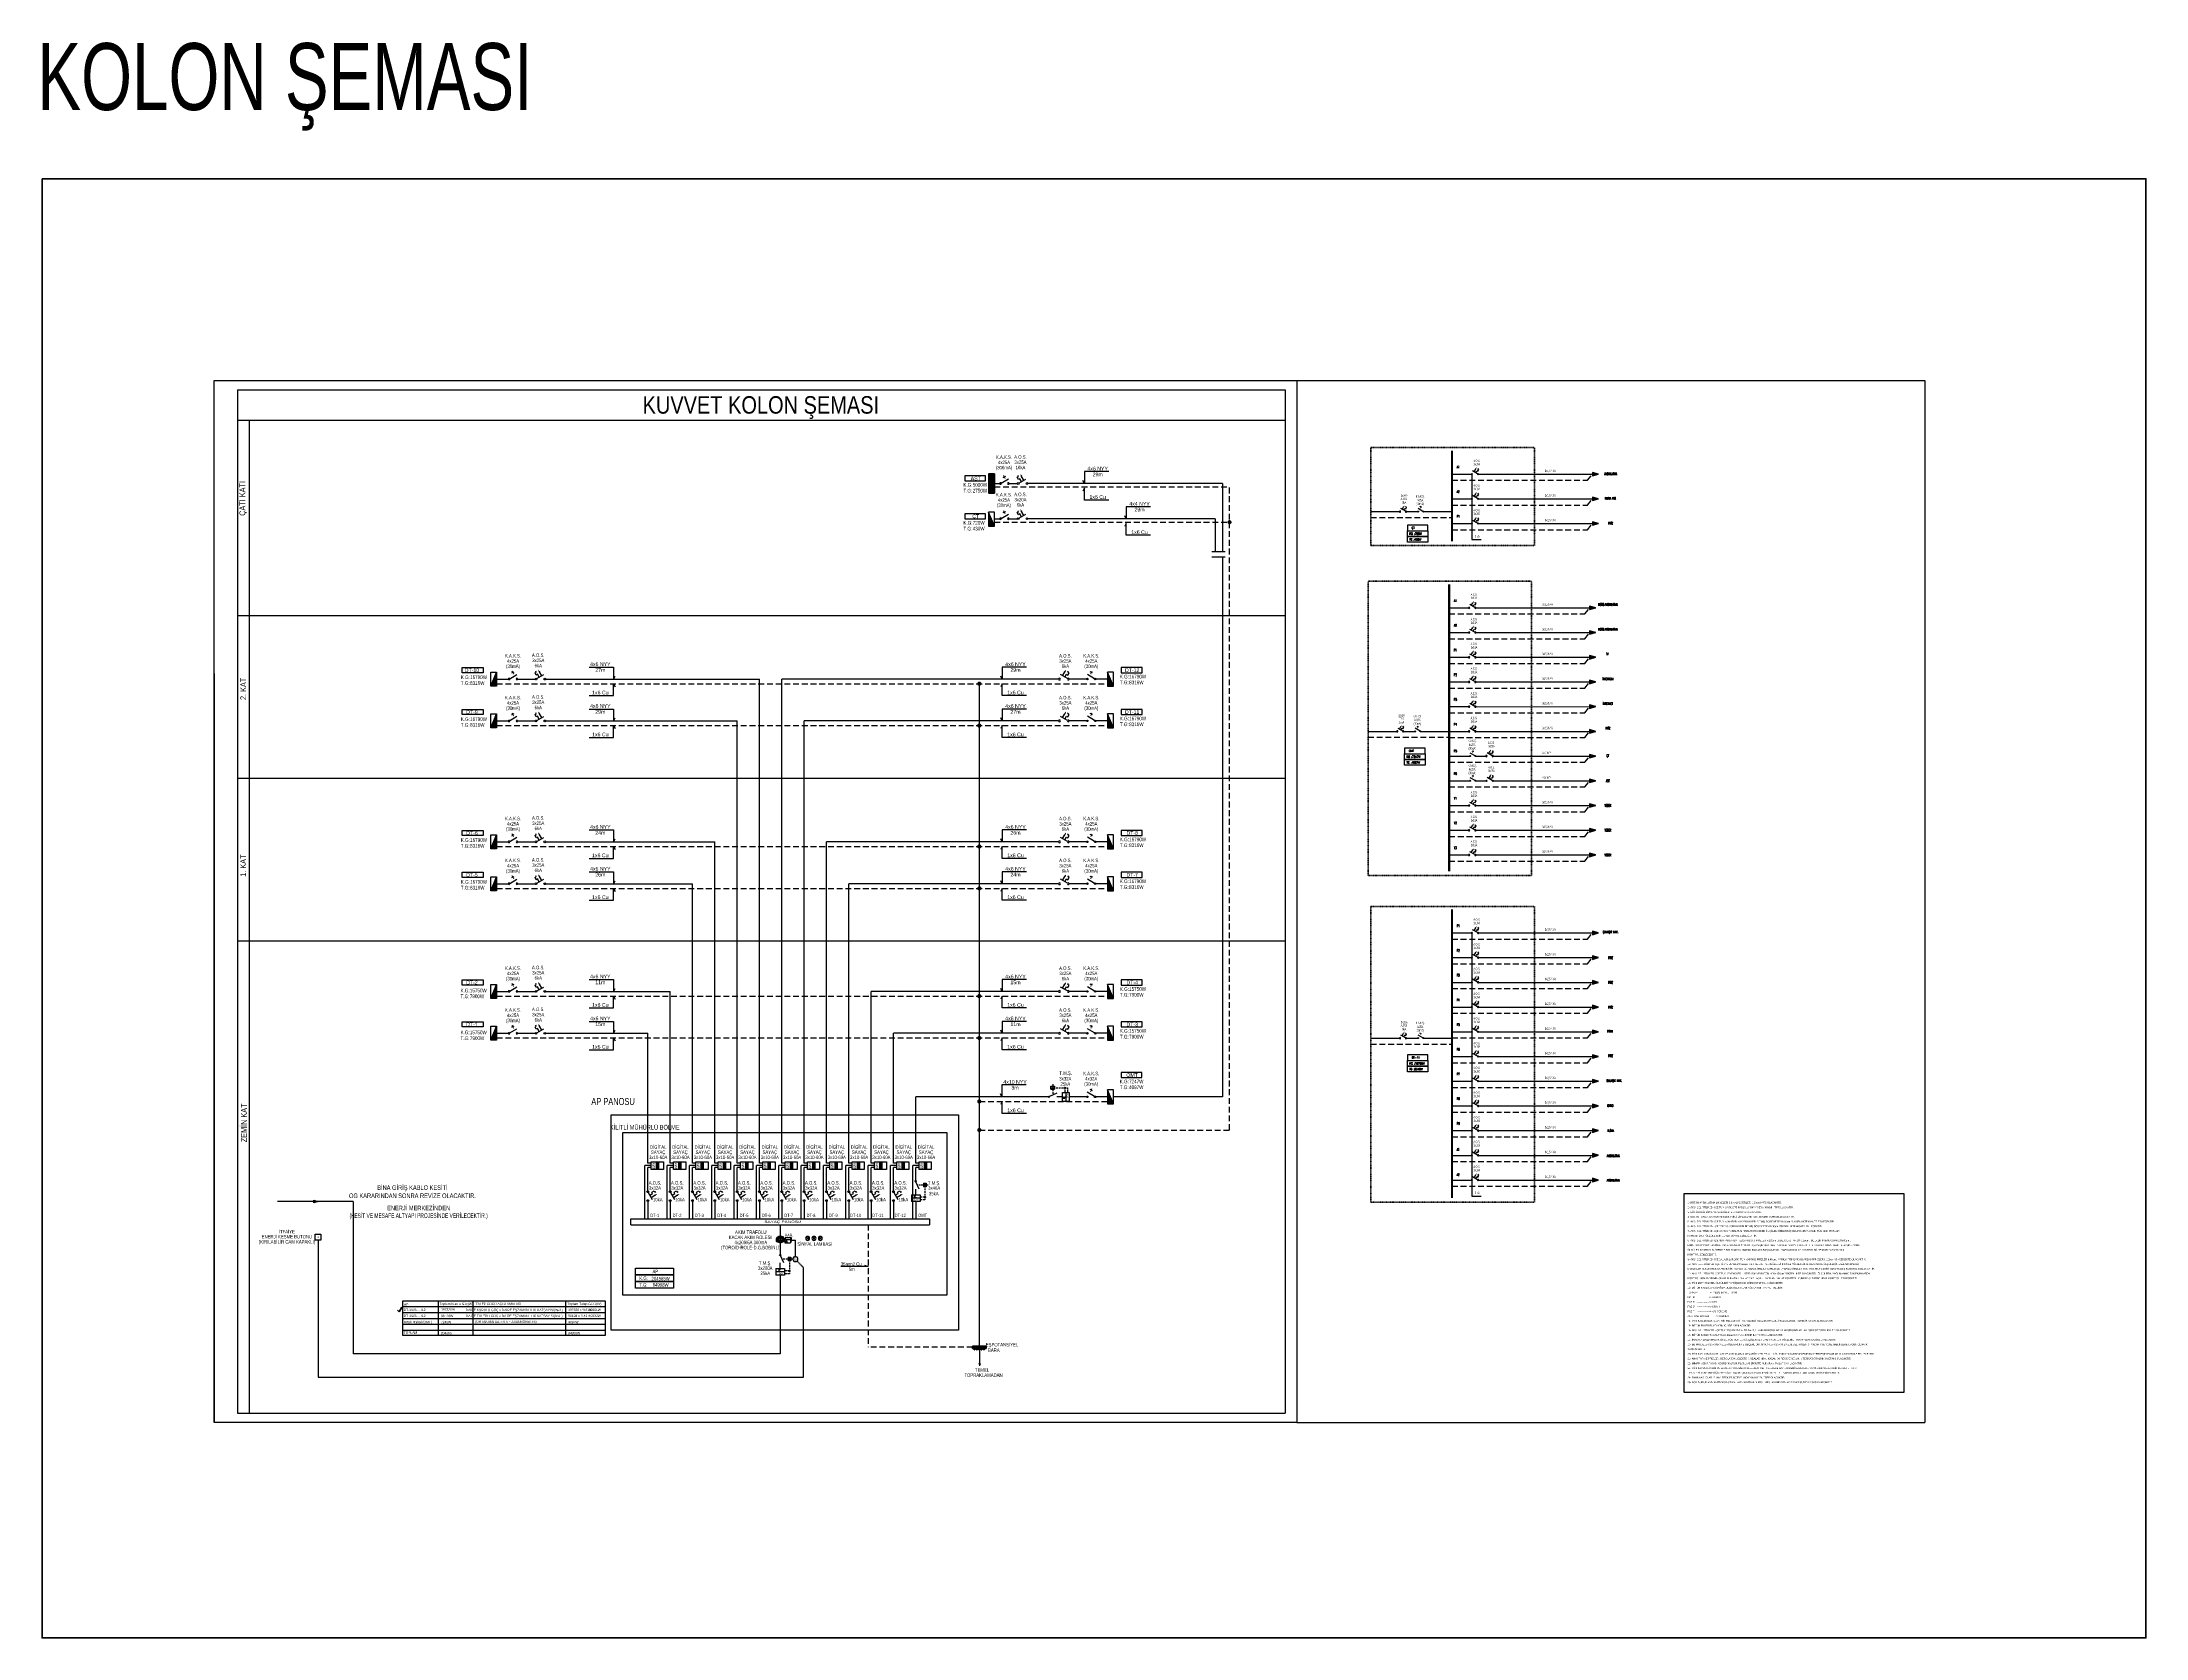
# Model space of a CAD drawing. Header units: millimetres. Extents: x 1852829 to 1882754, y -270850 to -231658.
# Drawn here: x 1873708 to 1882754, y -238520 to -231658 of the extents above; entities that cross this region are included whole.
import ezdxf
from ezdxf.enums import TextEntityAlignment as Align

# ---------------------------------------------------------------- set-up
doc = ezdxf.new("R2010")
doc.units = ezdxf.units.MM
for name, pattern in [('CONTINOUS', [0]), ('CONTINU', [0]), ('DASHDOT', [1, 0.5, -0.25, 0, -0.25]), ('DASHED', [0.75, 0.5, -0.25]), ('DASHED2', [0.375, 0.25, -0.125]), ('DUZ', [0]), ('HIDDEN', [0.375, 0.25, -0.125])]:
    doc.linetypes.add(name, pattern=pattern)
for name, color, linetype in [('00-SEMBOL', 1, 'Continuous'), ('00-TABLO ADI', 2, 'Continuous'), ('00-YAZI', 2, 'Continuous'), ('ayd', 10, 'Continuous'), ('AYDL', 10, 'Continuous'), ('Aydınlatma__', 10, 'Continuous'), ('DUAFONHATTI', 3, 'DASHDOT'), ('E-SEMBOL', 2, 'Continuous'), ('KOLON ŞEMASI', 5, 'Continuous'), ('KOLON_SEMBOL', 3, 'Continuous'), ('KUVVETTEKHAT', 4, 'Continuous'), ('L12', 2, 'Continuous'), ('L4', 1, 'Continuous'), ('SEMBOL', 2, 'Continuous'), ('SEMBOLLER', 7, 'Continuous'), ('TABLO', 2, 'Continuous'), ('TABLO ADI', 2, 'Continuous'), ('TEKHAT', 2, 'Continuous'), ('YAZI4', 5, 'Continuous'), ('YAZI5', 2, 'Continuous'), ('YAZI6', 2, 'Continuous')]:
    doc.layers.add(name, color=color, linetype=linetype)
for name, color, linetype, lineweight in [('a_çerçeve_line', 7, 'Continuous', 50), ('Aydınlatma', 4, 'CONTINOUS', 35), ('diyafon', 6, 'Continuous', 40), ('Topraklama', 3, 'DASHED', 40), ('topraklamaa', 3, 'Continuous', 40)]:
    doc.layers.add(name, color=color, linetype=linetype, lineweight=lineweight)
doc.styles.add('E_OPTIMUM_TEXT', font='')
doc.styles.add('ERAY', font='romanstw.shx', dxfattribs={"width": 0.8, "height": 20})
doc.styles.add('ROMANS', font='arial.ttf', dxfattribs={"width": 0.7})
doc.styles.add('ROMANTUR', font='arial.ttf', dxfattribs={"width": 0.7})
doc.styles.add('SCRIPTS', font='wturkce.shx', dxfattribs={"width": 0.6, "height": 12.5})
doc.styles.get("Standard").update_dxf_attribs({"font": 'ARIALN.TTF'})
doc.styles.add('TR', font='TROMANS', dxfattribs={"width": 0.7})
doc.styles.add('YAZI-1', font='wturkce.shx')
doc.styles.get('E_OPTIMUM_TEXT').set_extended_font_data('@Arial Unicode MS')

# ---------------------------------------------------------------- blocks, each defined once
blk = doc.blocks.new('OPT_SAYAÇ')
at = {"layer": 'E-SEMBOL'}
for p, q in [((-20, 63), (20, 63)), ((-20, 0), (-20, 63)), ((-20, 38), (20, 38)), ((-20, 32), (20, 32)), ((-20, 26), (20, 26)), ((20, 0), (-20, 0)), ((20, 63), (20, 0))]:
    blk.add_line(p, q, dxfattribs=at)
at = {"layer": 'E-SEMBOL', "color": 2, "style": 'TR', "width": 0.7}
blk.add_text('kWh', height=14.1, dxfattribs=at).set_placement((-12, 5))
blk = doc.blocks.new('OPT_AOS')
at = {"layer": 'KOLON_SEMBOL', "color": 6}
blk.add_line((28.3, 14), (18.7, 30.8), dxfattribs=at)
for points in [[(18.1, 8.2), (11, 20.5), (5.2, 17.2), (-0.4, 27), (5.3, 30.3), (2.9, 34.4)], [(7.1, 1.9), (36.9, 18.9)]]:
    blk.add_lwpolyline(points, dxfattribs=at)
for centre in [(3.8, 0), (41.7, 0)]:
    blk.add_circle(centre, 3.79, dxfattribs=at)
at = {"layer": 'KOLON_SEMBOL', "color": 6, "linetype": 'Continuous'}
blk.add_solid([(22, 32.6), (15.4, 28.9), (13, 40.6)], dxfattribs=at)
blk = doc.blocks.new('OPT_KAK')
at = {"layer": 'KOLON_SEMBOL', "color": 6}
for p, q in [((4.7, 6.2), (23, 37.1)), ((29.6, 14.7), (34.7, 25.5)), ((31.9, 19.5), (37.2, 17))]:
    blk.add_line(p, q, dxfattribs=at)
blk.add_lwpolyline([(16.8, 26.7, 0, 0, 0), (31.9, 19.5, 0, 5.2, 0), (24.5, 23.1, 5.2, 5.2, 0)], format="xyseb", dxfattribs=at)
for centre in [(3.3, 37.1), (3.3, 3.3)]:
    blk.add_circle(centre, 3.25, dxfattribs=at)
blk = doc.blocks.new('APT')
at = {"layer": 'KOLON ŞEMASI'}
blk.add_hatch(color=2, dxfattribs=at).paths.add_polyline_path([(30, 25), (30, 0), (-30, 0)])
at = {"layer": 'KOLON ŞEMASI', "color": 2}
for p, q in [((30, 25), (-30, 0)), ((30, 25), (-30, 25)), ((-30, 25), (-30, 0)), ((-30, 0), (30, 0)), ((30, 0), (30, 25))]:
    blk.add_line(p, q, dxfattribs=at)
blk = doc.blocks.new('OPT_KOMPAKT')
at = {"layer": 'KOLON_SEMBOL'}
blk.add_hatch(color=6, dxfattribs=at).paths.add_polyline_path([(-1.64, 8.71, 1), (-2.14, 8.71, 1)])
at = {"layer": 'KOLON_SEMBOL', "linetype": 'HIDDEN', "ltscale": 3}
blk.add_hatch(color=6, dxfattribs=at).paths.add_polyline_path([(2.29, 1.87, 1), (1.79, 1.87, 1)])
at = {"layer": 'KOLON_SEMBOL', "color": 6}
for p, q in [((-3.76, 2.89), (0, 2.89)), ((-3.76, 2.89), (-3.76, 0)), ((0, 1.45), (-3.76, 1.45)), ((0, 0), (-3.76, 0)), ((-2.46, 2.51), (-2.46, 1.84)), ((-1.88, 2.51), (-2.46, 2.51)), ((-2.46, 1.84), (-1.88, 1.84)), ((-1.88, 2.89), (-1.88, 5.34)), ((-1.88, 2.89), (-1.88, 2.51)), ((-1.88, 1.84), (-1.88, 1.45)), ((-1.88, 1.84), (-1.88, 1.45)), ((-0.34, 5.34), (-1.78, 8.48)), ((0, 2.89), (0, 0)), ((1.45, 7.82), (2.64, 7.82)), ((1.45, 7.82), (1.45, 6.24)), ((2.64, 6.24), (1.45, 6.24)), ((2.64, 7.82), (2.64, 6.24))]:
    blk.add_line(p, q, dxfattribs=at)
at = {"layer": 'KOLON_SEMBOL', "color": 6, "linetype": 'HIDDEN', "ltscale": 3}
for p, q in [((3.53, 7), (-1.1, 7)), ((2.04, 1.87), (0, 1.87)), ((2.04, 0.62), (0, 0.62)), ((2.04, 7.82), (2.04, 0.62))]:
    blk.add_line(p, q, dxfattribs=at)
at = {"layer": 'KOLON_SEMBOL', "color": 6}
blk.add_circle((-1.89, 8.71), 0.248, dxfattribs=at)
at = {"layer": 'KOLON_SEMBOL', "color": 6, "linetype": 'HIDDEN', "ltscale": 3}
blk.add_circle((2.04, 1.87), 0.248, dxfattribs=at)
at = {"layer": 'KOLON_SEMBOL', "color": 6, "style": 'ROMANS'}
blk.add_text('I>>', height=0.936, dxfattribs=at).set_placement((-0.65, 0.76), align=Align.MIDDLE_RIGHT)
blk = doc.blocks.new('OPT_SINYAL')
at = {"layer": '00-SEMBOL', "color": 3}
for p, q in [((-13, 12), (13, -12)), ((13, 12), (-12, -12))]:
    blk.add_line(p, q, dxfattribs=at)
blk.add_circle((0, 0), 17.3, dxfattribs=at)
blk = doc.blocks.new('TOROID-KAR')
at = {"layer": 'KOLON ŞEMASI'}
h = blk.add_hatch(color=1, dxfattribs=at)
h.dxf.hatch_style = 1
h.paths.add_polyline_path([(1, -22), (12, -20), (17, -18), (24, -15), (28, -11), (30, -9), (31, -8), (32, -7), (32, -5), (33, -3), (33, -1), (34, 0), (33, 2), (33, 4), (32, 7), (30, 10), (29, 12), (26, 14), (23, 16), (20, 17), (15, 19), (11, 19), (7, 20), (3, 21), (-1, 21), (-7, 20), (-11, 20), (-13, 19), (-16, 18), (-19, 17), (-21, 16), (-23, 15), (-26, 13), (-28, 11), (-30, 8), (-32, 6), (-33, 2), (-34, -1), (-33, -3), (-32, -7), (-30, -10), (-28, -12), (-27, -13), (-25, -15), (-24, -16), (-21, -17), (-19, -18), (-16, -20), (-12, -21), (-9, -21)])
h.paths.add_polyline_path([(8, -11), (11, -10), (15, -9), (18, -7), (21, -5), (22, -4), (23, -3), (24, 0), (24, 2), (23, 4), (21, 6), (20, 7), (18, 8), (16, 9), (14, 9), (8, 10), (4, 11), (0, 11), (-3, 11), (-6, 11), (-9, 10), (-11, 10), (-12, 9), (-14, 9), (-15, 8), (-16, 8), (-18, 7), (-20, 6), (-21, 5), (-22, 4), (-23, 2), (-24, 1), (-24, -1), (-24, -2), (-23, -3), (-22, -4), (-22, -5), (-21, -7), (-20, -7), (-18, -8), (-15, -9), (-13, -10), (-11, -10), (-10, -10), (-9, -11), (-7, -11), (-5, -11), (-3, -12), (-1, -12), (1, -12), (2, -12), (4, -11), (6, -11), (7, -11)], flags=16)
h = blk.add_hatch(color=1, dxfattribs=at)
h.dxf.hatch_style = 1
h.paths.add_polyline_path([(-22, -5), (-21, -4), (-19, -3), (-16, -1), (-13, 0), (-10, 1), (-7, 1), (-4, 2), (-2, 2), (0, 2), (2, 2), (3, 2), (4, 2), (6, 2), (8, 1), (9, 1), (11, 1), (12, 0), (14, 0), (16, 0), (18, -1), (20, -2), (21, -3), (22, -4), (23, -3), (24, -1), (24, 2), (23, 3), (22, 5), (20, 7), (18, 8), (15, 9), (12, 10), (9, 10), (7, 11), (5, 11), (2, 11), (-1, 11), (-4, 11), (-6, 11), (-8, 10), (-11, 10), (-13, 9), (-16, 8), (-18, 7), (-20, 6), (-22, 3), (-24, 0), (-24, -2), (-23, -3), (-23, -4)])
h = blk.add_hatch(color=1, dxfattribs=at)
h.dxf.hatch_style = 1
h.paths.add_polyline_path([(31, -21), (29, -23), (23, -26), (16, -28), (8, -30), (0, -31), (-4, -31), (-8, -31), (-16, -30), (-24, -27), (-32, -22), (-33, -20), (-33, -20), (-33, -19), (-34, -19), (-34, -18), (-34, -1), (-33, -3), (-33, -5), (-33, -6), (-31, -8), (-29, -11), (-28, -13), (-24, -16), (-19, -19), (-13, -20), (-7, -21), (0, -21), (7, -21), (13, -19), (19, -17), (24, -15), (28, -11), (31, -8)])
at = {"layer": 'KOLON ŞEMASI', "color": 1}
for p, q in [((34, 0), (42, 0)), ((45, 10), (39, -6)), ((45, 10), (93, 10)), ((93, 10), (87, -6)), ((93, 10), (93, -17)), ((-34, -1), (-34, -18)), ((31, -8), (31, -21)), ((31, -8), (39, -8)), ((31, -21), (39, -21)), ((39, -6), (87, -6)), ((39, -6), (39, -33)), ((39, -33), (87, -33)), ((50, -17), (55, -21)), ((50, -25), (55, -30)), ((87, -6), (87, -33)), ((93, -17), (87, -33))]:
    blk.add_line(p, q, dxfattribs=at)
for centre in [(52, -19), (52, -27)]:
    blk.add_circle(centre, 3.34, dxfattribs=at)
for centre, radius, start, end in [((-19, -1), 14.2, 147.205, 180), ((-10, -7), 25.2, 122.7352, 147.205), ((-4, -16), 36.5, 104.9107, 122.7352), ((-19, -1), 4.74, 147.205, 180), ((-10, -7), 15.7, 122.7352, 147.205), ((-5, -27), 28.6, 103.8271, 121.787), ((-5, -16), 26.6, 103.7879, 121.7533), ((-1, -31), 51.8, 89.2859, 104.2194), ((0, -31), 42.5, 90, 104.9107), ((0, -43), 44.5, 90, 104.8859), ((0, -31), 52, 75.0893, 90), ((0, -31), 42.5, 75.0893, 90), ((0, -43), 44.5, 75.295, 90), ((9, -14), 24.2, 65.5799, 84.3952), ((9, -26), 26.2, 65.5799, 84.0402), ((9, -14), 33.5, 63.3144, 81.9051), ((10, -5), 15.7, 32.795, 57.2648), ((19, 0), 4.74, 0, 32.795), ((19, 0), 4.74, 327.205, 0), ((10, -5), 25.2, 32.795, 57.2648), ((19, 0), 14.2, 0, 32.795), ((19, 0), 14.2, 327.205, 0), ((-19, -1), 14.2, 180, 212.795), ((-29, -18), 4.74, 180, 232.9795), ((-4, 15), 45.9, 232.9795, 255.0893), ((-10, 5), 25.2, 212.795, 237.2648), ((-19, -1), 4.74, 180, 212.795), ((-4, 15), 36.5, 237.2648, 255.0893), ((-10, 5), 15.7, 212.795, 237.2648), ((-10, -18), 17.7, 122.6797, 132.6159), ((-8, 14), 24.5, 244.4752, 263.1852), ((-4, 30), 60.6, 259.2023, 274.215), ((-4, 30), 51.2, 259.9607, 274.9836), ((0, 31), 42.5, 255.0893, 270), ((0, 31), 42.5, 270, 284.9107), ((0, 31), 52, 270, 284.9107), ((0, 31), 61.5, 270, 284.9107), ((4, 16), 27, 284.9107, 302.7352), ((4, 16), 36.5, 284.9107, 302.7352), ((4, 16), 45.9, 284.9107, 302.7352), ((10, 6), 15.7, 302.7352, 327.205), ((11, -15), 16, 47.1165, 59.0919), ((10, 6), 25.2, 302.7352, 327.205), ((10, 6), 34.7, 302.7352, 306.9586)]:
    blk.add_arc(centre, radius, start, end, dxfattribs=at)
blk = doc.blocks.new('EKB')
at = {"layer": 'KOLON ŞEMASI', "color": 1, "ltscale": 50}
blk.add_lwpolyline([(-12.6, 13), (12.7, 13), (12.7, -12.3), (-12.6, -12.3)], close=True, dxfattribs=at)
at = {"layer": 'KOLON ŞEMASI', "color": 1, "ltscale": 50, "const_width": 2.5}
blk.add_lwpolyline([(-1.2, 0, 1), (1.2, 0, 1)], format="xyb", close=True, dxfattribs=at)
blk = doc.blocks.new('ESPOTANSIYEL TOPR.BARASI')
at = {"layer": 'topraklamaa', "linetype": 'Continuous', "lineweight": 50}
for p, q in [((-22.8, 8.9), (-22.8, 7.6)), ((-22.6, 9.2), (-21.6, 10)), ((-21.4, 10.3), (-21.4, 14.9)), ((-18.3, 14.8), (-21.4, 14.8)), ((-20.8, 14.9), (-20.8, 16.8)), ((-20.8, 16.8), (-18.9, 16.8)), ((-20.1, 10.3), (-20.1, 14.8)), ((-20.1, 14.8), (-20.1, 10.3)), ((-19.9, 14.8), (-19.9, 10.3)), ((-18.9, 16.8), (-18.9, 15.1)), ((-18.3, 10.3), (-18.3, 14.9)), ((-17.1, 9.2), (-18.1, 9.9)), ((-16.9, 7.4), (-16.9, 8.9)), ((-12.6, 8.9), (-12.6, 7.6)), ((-12.5, 9.2), (-11.4, 10)), ((-11.3, 10.3), (-11.3, 14.9)), ((-8.2, 14.8), (-11.3, 14.8)), ((-10.7, 14.9), (-10.7, 16.8)), ((-10.7, 16.8), (-8.7, 16.8)), ((-9.9, 10.3), (-9.9, 14.8)), ((-9.9, 14.8), (-9.9, 10.3)), ((-9.7, 14.8), (-9.7, 10.3)), ((-8.7, 16.8), (-8.7, 15.1)), ((-8.2, 10.3), (-8.2, 14.9)), ((-6.9, 9.2), (-8, 9.9)), ((-6.7, 7.4), (-6.7, 8.9)), ((-2.5, 8.9), (-2.5, 7.6)), ((-2.3, 9.2), (-1.2, 10)), ((-1.1, 10.3), (-1.1, 14.9)), ((2, 14.8), (-1.1, 14.8)), ((-0.5, 14.9), (-0.5, 16.8)), ((-0.5, 16.8), (1.5, 16.8)), ((0.3, 10.3), (0.3, 14.8)), ((0.3, 14.8), (0.3, 10.3)), ((0.5, 14.8), (0.5, 10.3)), ((1.5, 16.8), (1.5, 15.1)), ((2, 10.3), (2, 14.9)), ((3.3, 9.2), (2.2, 9.9)), ((3.5, 7.4), (3.5, 8.9)), ((7.7, 8.9), (7.7, 7.6)), ((7.9, 9.2), (8.9, 10)), ((9.1, 10.3), (9.1, 14.9)), ((12.2, 14.8), (9.1, 14.8)), ((9.7, 14.9), (9.7, 16.8)), ((9.7, 16.8), (11.7, 16.8)), ((10.5, 10.3), (10.5, 14.8)), ((10.5, 14.8), (10.5, 10.3)), ((10.7, 14.8), (10.7, 10.3)), ((11.7, 16.8), (11.7, 15.1)), ((12.2, 10.3), (12.2, 14.9)), ((13.5, 9.2), (12.4, 9.9)), ((13.7, 7.4), (13.7, 8.9)), ((17.9, 8.9), (17.9, 7.6)), ((18.1, 9.2), (19.1, 10)), ((19.3, 10.3), (19.3, 14.9)), ((22.4, 14.8), (19.3, 14.8)), ((19.9, 14.9), (19.9, 16.8)), ((19.9, 16.8), (21.9, 16.8)), ((20.7, 10.3), (20.7, 14.8)), ((20.7, 14.8), (20.7, 10.3)), ((20.9, 14.8), (20.9, 10.3)), ((21.9, 16.8), (21.9, 15.1)), ((22.4, 10.3), (22.4, 14.9)), ((23.7, 9.2), (22.6, 9.9)), ((23.9, 7.4), (23.9, 8.9))]:
    blk.add_line(p, q, dxfattribs=at)
at = {"layer": 'topraklamaa', "color": 1, "linetype": 'Continuous', "lineweight": 50}
blk.add_lwpolyline([(29.1, 0), (-29.1, 0), (-29.1, 10.2), (29.1, 10.2)], close=True, dxfattribs=at)
at = {"layer": 'topraklamaa', "linetype": 'Continuous', "lineweight": 50}
for centre in [(-19.8, 4.7), (-9.7, 4.7), (0.5, 4.7), (10.7, 4.7), (20.9, 4.7)]:
    blk.add_circle(centre, 1.72, dxfattribs=at)
for centre, radius, start, end in [((-19.9, 4.8), 3.92, 140.30076, 37.12919), ((-23.2, 7.6), 0.429, 320.30076, 0), ((-22.4, 8.9), 0.429, 127.67588, 180), ((-21.9, 10.3), 0.429, 307.67588, 0), ((-17.9, 10.3), 0.429, 180, 237.67079), ((-17.3, 8.9), 0.429, 0, 57.67079), ((-16.4, 7.4), 0.429, 180, 217.12919), ((-9.7, 4.8), 3.92, 140.30076, 37.12919), ((-13.1, 7.6), 0.429, 320.30076, 0), ((-12.2, 8.9), 0.429, 127.67588, 180), ((-11.7, 10.3), 0.429, 307.67588, 0), ((-7.7, 10.3), 0.429, 180, 237.67079), ((-7.1, 8.9), 0.429, 0, 57.67079), ((-6.2, 7.4), 0.429, 180, 217.12919), ((0.5, 4.8), 3.92, 140.30076, 37.12919), ((-2.9, 7.6), 0.429, 320.30076, 0), ((-2, 8.9), 0.429, 127.67588, 180), ((-1.5, 10.3), 0.429, 307.67588, 0), ((2.4, 10.3), 0.429, 180, 237.67079), ((3.1, 8.9), 0.429, 0, 57.67079), ((3.9, 7.4), 0.429, 180, 217.12919), ((10.6, 4.8), 3.92, 140.30076, 37.12919), ((7.3, 7.6), 0.429, 320.30076, 0), ((8.2, 8.9), 0.429, 127.67588, 180), ((8.7, 10.3), 0.429, 307.67588, 0), ((12.6, 10.3), 0.429, 180, 237.67079), ((13.3, 8.9), 0.429, 0, 57.67079), ((14.1, 7.4), 0.429, 180, 217.12919), ((20.8, 4.8), 3.92, 140.30076, 37.12919), ((17.5, 7.6), 0.429, 320.30076, 0), ((18.3, 8.9), 0.429, 127.67588, 180), ((18.9, 10.3), 0.429, 307.67588, 0), ((22.8, 10.3), 0.429, 180, 237.67079), ((23.4, 8.9), 0.429, 0, 57.67079), ((24.3, 7.4), 0.429, 180, 217.12919)]:
    blk.add_arc(centre, radius, start, end, dxfattribs=at)
blk = doc.blocks.new('ok')
at = {"layer": 'AYDL', "color": 4}
blk.add_solid([(0, -0.058), (-0.204, -0.001), (0, 0.058)], dxfattribs=at)
at = {"layer": 'SEMBOLLER', "color": 4}
for p, q in [((0, 0.058), (-0.204, -0.001)), ((0, -0.058), (0, 0.058)), ((-0.204, -0.001), (0, -0.058))]:
    blk.add_line(p, q, dxfattribs=at)

msp = doc.modelspace()

# ---------------------------------------------------------------- hatches: boundary and pattern name
at = {"layer": 'Aydınlatma', "linetype": 'CONTINU'}
h = msp.add_hatch(dxfattribs=at)
h.set_pattern_fill('ANSI31', color=2, angle=90)
h.set_pattern_definition([(135, (1624968.2444, -2103109.415), (-2.2450640303, -2.2450640303), [])])
h.paths.add_polyline_path([(1877802.6, -233514.8), (1877778.8, -233514.8), (1877778.8, -233597.8), (1877802.6, -233597.8)])
at = {"layer": 'KOLON ŞEMASI'}
msp.add_hatch(color=3, dxfattribs=at).paths.add_polyline_path([(1874876.6, -236638.1), (1874895.5, -236643.5), (1874876.6, -236648.9)])

# ---------------------------------------------------------------- linework, layer by layer
msp.add_lwpolyline([(1880768.4, -236608.6), (1881713.5, -236608.6), (1881713.5, -237464.4), (1880768.4, -237464.4)], close=True)
at = {"layer": '00-TABLO ADI', "color": 4, "linetype": 'Continuous'}
for points in [[(1879666.5, -233735.7), (1879578.6, -233735.7), (1879578.6, -233759.7), (1879666.5, -233759.7)], [(1879666.5, -236013.5), (1879578.6, -236013.5), (1879578.6, -236037.5), (1879666.5, -236037.5)]]:
    msp.add_lwpolyline(points, close=True, dxfattribs=at)
at = {"layer": '00-TABLO ADI', "color": 4, "linetype": 'Continuous', "elevation": 0}
msp.add_lwpolyline([(1879654.6, -234694.6), (1879566.7, -234694.6), (1879566.7, -234718.6), (1879654.6, -234718.6)], close=True, dxfattribs=at)
at = {"layer": 'a_çerçeve_line'}
msp.add_lwpolyline([(1873707.8, -232246.2), (1882754.3, -232246.2), (1882754.3, -238520.3), (1873707.8, -238520.3)], close=True, dxfattribs=at)
at = {"layer": 'ayd', "color": 10, "ltscale": 2}
for p, q in [((1875259.4, -237071.5), (1876128.4, -237071.5)), ((1875259.4, -237219.7), (1875259.4, -237071.5)), ((1876128.4, -237097.2), (1875259.4, -237097.2)), ((1875410.4, -237071.5), (1875410.4, -237219.7)), ((1875410.4, -237071.5), (1875410.4, -237219.7)), ((1875560.5, -237071.5), (1875560.5, -237219.7)), ((1875958.1, -237071.5), (1875958.1, -237219.7)), ((1875958.1, -237071.5), (1875958.1, -237219.7)), ((1876128.4, -237071.5), (1876128.4, -237219.7)), ((1876128.4, -237122.9), (1875259.4, -237122.9)), ((1876128.4, -237122.9), (1875259.4, -237122.9)), ((1876128.4, -237122.9), (1875259.4, -237122.9)), ((1876128.4, -237122.9), (1875259.4, -237122.9)), ((1876128.4, -237148), (1875259.4, -237148)), ((1876128.4, -237173.1), (1875259.4, -237173.1)), ((1876128.4, -237198.2), (1875259.4, -237198.2)), ((1876128.4, -237198.2), (1875259.4, -237198.2)), ((1876128.4, -237198.2), (1875259.4, -237198.2)), ((1876128.4, -237219.7), (1875259.4, -237219.7))]:
    msp.add_line(p, q, dxfattribs=at)
at = {"layer": 'Aydınlatma', "color": 2, "linetype": 'CONTINU'}
msp.add_lwpolyline([(1877802.6, -233597.8), (1877778.8, -233597.8), (1877778.8, -233514.8), (1877802.6, -233514.8)], close=True, dxfattribs=at)
msp.add_lwpolyline([(1877802.6, -233597.8), (1877778.8, -233597.8), (1877778.8, -233514.8), (1877802.6, -233514.8)], close=True, dxfattribs=at)
msp.add_lwpolyline([(1877802.6, -233597.8), (1877778.8, -233597.8), (1877778.8, -233514.8), (1877802.6, -233514.8)], close=True, dxfattribs=at)
msp.add_lwpolyline([(1877802.6, -233597.8), (1877778.8, -233597.8), (1877778.8, -233514.8), (1877802.6, -233514.8)], close=True, dxfattribs=at)
msp.add_lwpolyline([(1877802.6, -233597.8), (1877778.8, -233597.8), (1877778.8, -233514.8), (1877802.6, -233514.8)], close=True, dxfattribs=at)
msp.add_lwpolyline([(1877802.6, -233597.8), (1877778.8, -233597.8), (1877778.8, -233514.8), (1877802.6, -233514.8)], close=True, dxfattribs=at)
at = {"layer": 'Aydınlatma__', "ltscale": 50}
for p, q in [((1879855.8, -233518.7), (1879855.8, -233797.6)), ((1879855.8, -233797.6), (1879895.9, -233797.6)), ((1879855.8, -235491.6), (1879855.8, -236620.6)), ((1879855.8, -236620.6), (1879895.9, -236620.6))]:
    msp.add_line(p, q, dxfattribs=at)
at = {"layer": 'diyafon'}
for p, q in [((1875243.1, -237117.7), (1875255.1, -237098)), ((1875236.3, -237110.9), (1875243.1, -237117.7))]:
    msp.add_line(p, q, dxfattribs=at)
at = {"layer": 'KOLON ŞEMASI', "color": 0, "ltscale": 50}
for p, q in [((1879103.4, -233113.4), (1879103.4, -237593.4)), ((1879103.4, -233113.4), (1881803.4, -233113.4)), ((1881803.4, -233113.4), (1881803.4, -237593.4)), ((1874547.7, -233153.4), (1879053.4, -233153.4)), ((1874547.7, -233153.4), (1874547.7, -237553.4)), ((1879053.4, -233153.4), (1879053.4, -237553.4)), ((1874547.7, -233283.4), (1879053.4, -233283.4)), ((1874597.7, -233283.4), (1874597.7, -237553.4)), ((1874447.7, -234373.4), (1874447.7, -237593.4)), ((1874547.7, -237553.4), (1879053.4, -237553.4)), ((1879103.4, -237593.4), (1881803.4, -237593.4))]:
    msp.add_line(p, q, dxfattribs=at)
at = {"layer": 'KOLON ŞEMASI', "color": 3, "ltscale": 50}
for p, q in [((1877802.6, -233556.3), (1877825.8, -233556.3)), ((1877866.2, -233556.3), (1877901.2, -233556.3)), ((1878783.3, -233556.3), (1877946.6, -233556.3)), ((1878783.3, -233556.3), (1878783.3, -233849.9)), ((1877802.6, -233707.7), (1877825.8, -233707.7)), ((1877866.2, -233707.7), (1877901.2, -233707.7)), ((1878752.7, -233707.7), (1877946.6, -233707.7)), ((1878752.7, -233707.7), (1878752.7, -233849.9)), ((1878795, -233849.9), (1878737.7, -233849.9)), ((1878795, -233872.9), (1878737.7, -233872.9)), ((1878783.3, -233872.9), (1878783.3, -236193.5)), ((1875662.5, -234397.2), (1875712.5, -234397.2)), ((1875752.8, -234397.2), (1875827.8, -234397.2)), ((1875873.3, -234397.2), (1876792.5, -234397.2)), ((1876792.5, -236479.1), (1876792.5, -234397.2)), ((1876888.4, -236479.1), (1876888.4, -234397.2)), ((1878078.9, -234397.2), (1876888.4, -234397.2)), ((1878199.4, -234397.2), (1878124.4, -234397.2)), ((1878289.7, -234397.2), (1878239.7, -234397.2)), ((1875662.5, -234577.2), (1875712.5, -234577.2)), ((1875752.8, -234577.2), (1875827.8, -234577.2)), ((1875873.3, -234577.2), (1876696.5, -234577.2)), ((1876696.5, -236479.1), (1876696.5, -234577.2)), ((1876984.5, -236479.1), (1876984.5, -234577.2)), ((1878078.9, -234577.2), (1876984.5, -234577.2)), ((1878199.4, -234577.2), (1878124.4, -234577.2)), ((1878289.7, -234577.2), (1878239.7, -234577.2)), ((1875662.5, -235097.2), (1875712.5, -235097.2)), ((1875752.8, -235097.2), (1875827.8, -235097.2)), ((1875873.3, -235097.2), (1876600.5, -235097.2)), ((1876600.5, -236479.1), (1876600.5, -235097.2)), ((1877080.5, -236479.1), (1877080.5, -235097.2)), ((1878078.9, -235097.2), (1877080.5, -235097.2)), ((1878199.4, -235097.2), (1878124.4, -235097.2)), ((1878289.7, -235097.2), (1878239.7, -235097.2)), ((1875662.5, -235277.2), (1875712.5, -235277.2)), ((1875752.8, -235277.2), (1875827.8, -235277.2)), ((1875873.3, -235277.2), (1876504.5, -235277.2)), ((1876504.5, -236479.1), (1876504.5, -235277.2)), ((1877176.5, -236479.1), (1877176.5, -235277.2)), ((1878078.9, -235277.2), (1877176.5, -235277.2)), ((1878199.4, -235277.2), (1878124.4, -235277.2)), ((1878289.7, -235277.2), (1878239.7, -235277.2)), ((1875662.5, -235740.4), (1875712.5, -235740.4)), ((1875752.8, -235740.4), (1875827.8, -235740.4)), ((1875873.3, -235740.4), (1876408.5, -235740.4)), ((1876408.5, -236479.1), (1876408.5, -235740.4)), ((1877272.5, -236479.1), (1877272.5, -235740.4)), ((1878078.9, -235740.4), (1877272.5, -235740.4)), ((1878199.4, -235740.4), (1878124.4, -235740.4)), ((1878289.7, -235740.4), (1878239.7, -235740.4)), ((1875662.5, -235920.4), (1875712.5, -235920.4)), ((1875752.8, -235920.4), (1875827.8, -235920.4)), ((1875873.3, -235920.4), (1876312.5, -235920.4)), ((1876312.5, -236479.1), (1876312.5, -235920.4)), ((1877368.5, -236479.1), (1877368.5, -235920.4)), ((1878078.9, -235920.4), (1877368.5, -235920.4)), ((1878199.4, -235920.4), (1878124.4, -235920.4)), ((1878289.7, -235920.4), (1878239.7, -235920.4)), ((1877464.5, -236479.1), (1877464.5, -236193.5)), ((1878034.5, -236193.5), (1877464.5, -236193.5)), ((1878199, -236193.5), (1878124, -236193.5)), ((1878289.4, -236193.5), (1878239.4, -236193.5)), ((1878783.3, -236193.5), (1878314.4, -236193.5)), ((1876327.4, -236488.9), (1876299.3, -236488.9)), ((1876299.3, -236718.5), (1876299.3, -236488.9)), ((1876312.4, -236598), (1876312.4, -236498)), ((1876327.7, -236498), (1876312.4, -236498)), ((1876327.5, -236479.1), (1876312.5, -236479.1)), ((1876423.4, -236488.9), (1876395.3, -236488.9)), ((1876395.3, -236718.5), (1876395.3, -236488.9)), ((1876408.4, -236598), (1876408.4, -236498)), ((1876423.7, -236498), (1876408.4, -236498)), ((1876423.5, -236479.1), (1876408.5, -236479.1)), ((1876519.4, -236488.9), (1876491.3, -236488.9)), ((1876491.3, -236718.5), (1876491.3, -236488.9)), ((1876504.4, -236598), (1876504.4, -236498)), ((1876519.7, -236498), (1876504.4, -236498)), ((1876519.5, -236479.1), (1876504.5, -236479.1)), ((1876587.3, -236718.5), (1876587.4, -236488.9)), ((1876615.4, -236488.9), (1876587.4, -236488.9)), ((1876600.4, -236598), (1876600.4, -236498)), ((1876615.7, -236498), (1876600.4, -236498)), ((1876615.5, -236479.1), (1876600.5, -236479.1)), ((1876683.3, -236718.5), (1876683.4, -236488.9)), ((1876711.5, -236488.9), (1876683.4, -236488.9)), ((1876696.4, -236598), (1876696.4, -236498)), ((1876711.7, -236498), (1876696.4, -236498)), ((1876711.5, -236479.1), (1876696.5, -236479.1)), ((1876779.3, -236718.5), (1876779.4, -236488.9)), ((1876807.5, -236488.9), (1876779.4, -236488.9)), ((1876792.4, -236598), (1876792.4, -236498)), ((1876807.7, -236498), (1876792.4, -236498)), ((1876807.5, -236479.1), (1876792.5, -236479.1)), ((1876875.3, -236718.5), (1876875.4, -236488.9)), ((1876903.5, -236488.9), (1876875.4, -236488.9)), ((1876903.5, -236479.1), (1876888.4, -236479.1)), ((1876888.4, -236598), (1876888.4, -236498)), ((1876903.7, -236498), (1876888.4, -236498)), ((1876971.3, -236718.5), (1876971.4, -236488.9)), ((1876999.5, -236488.9), (1876971.4, -236488.9)), ((1876984.4, -236598), (1876984.4, -236498)), ((1876999.7, -236498), (1876984.4, -236498)), ((1876999.5, -236479.1), (1876984.5, -236479.1)), ((1877067.3, -236718.5), (1877067.4, -236488.9)), ((1877095.5, -236488.9), (1877067.4, -236488.9)), ((1877080.4, -236598), (1877080.4, -236498)), ((1877095.7, -236498), (1877080.4, -236498)), ((1877095.5, -236479.1), (1877080.5, -236479.1)), ((1877163.3, -236718.5), (1877163.4, -236488.9)), ((1877191.5, -236488.9), (1877163.4, -236488.9)), ((1877176.4, -236598), (1877176.4, -236498)), ((1877191.7, -236498), (1877176.4, -236498)), ((1877191.5, -236479.1), (1877176.5, -236479.1)), ((1877259.3, -236718.5), (1877259.4, -236488.9)), ((1877287.5, -236488.9), (1877259.4, -236488.9)), ((1877287.5, -236479.1), (1877272.5, -236479.1)), ((1877272.5, -236598), (1877272.5, -236498)), ((1877287.7, -236498), (1877272.5, -236498)), ((1877383.5, -236488.9), (1877355.4, -236488.9)), ((1877355.4, -236718.5), (1877355.4, -236488.9)), ((1877383.5, -236479.1), (1877368.5, -236479.1)), ((1877368.5, -236598), (1877368.5, -236498)), ((1877383.7, -236498), (1877368.5, -236498)), ((1877479.5, -236488.9), (1877451.4, -236488.9)), ((1877451.4, -236718.5), (1877451.4, -236488.9)), ((1877479.5, -236479.1), (1877464.5, -236479.1)), ((1877464.5, -236556.4), (1877464.5, -236498)), ((1877479.7, -236498), (1877464.5, -236498)), ((1875044.8, -236643.4), (1874719.8, -236643.4)), ((1875044.8, -236643.4), (1875044.8, -237298.9)), ((1876312.4, -236643.4), (1876312.4, -236718.4)), ((1876408.4, -236643.4), (1876408.4, -236718.4)), ((1876504.4, -236643.4), (1876504.4, -236718.4)), ((1876600.4, -236643.4), (1876600.4, -236718.4)), ((1876696.4, -236643.4), (1876696.4, -236718.4)), ((1876792.4, -236643.4), (1876792.4, -236718.4)), ((1876888.4, -236643.4), (1876888.4, -236718.4)), ((1876984.4, -236643.4), (1876984.4, -236718.4)), ((1877080.4, -236643.4), (1877080.4, -236718.4)), ((1877176.4, -236643.4), (1877176.4, -236718.4)), ((1877272.5, -236643.4), (1877272.5, -236718.4)), ((1877368.5, -236643.4), (1877368.5, -236718.4)), ((1877464.5, -236643.4), (1877464.5, -236718.4)), ((1876881.9, -236743.4), (1876881.9, -236874)), ((1876927.9, -236810), (1876946.9, -236810)), ((1876946.9, -236880.3), (1876946.9, -236810)), ((1876882, -236961.1), (1876882, -237298.9)), ((1876882, -237298.9), (1875044.8, -237298.9))]:
    msp.add_line(p, q, dxfattribs=at)
at = {"layer": 'KOLON ŞEMASI', "color": 30, "linetype": 'DASHED', "ltscale": 50}
for p, q in [((1877802.6, -233571.3), (1878813.8, -233571.3)), ((1878813.8, -236336.3), (1878813.8, -233571.3)), ((1879770.1, -233542.5), (1880353.3, -233542.5)), ((1880353.3, -233542.5), (1880373.9, -233516)), ((1879770.1, -233648.8), (1880353.3, -233648.8)), ((1880353.3, -233648.8), (1880373.9, -233622.2)), ((1877802.6, -233722.7), (1878813.8, -233722.7)), ((1879421.2, -233702.5), (1879770.1, -233702.5)), ((1879770.1, -233755), (1880353.3, -233755)), ((1880353.3, -233755), (1880373.9, -233728.5)), ((1879758.2, -234117.4, 0), (1880341.4, -234117.4, 0)), ((1880341.4, -234117.4, 0), (1880362, -234090.9, 0)), ((1880341.4, -234223.7, 0), (1880362, -234197.2, 0)), ((1879758.2, -234223.7, 0), (1880341.4, -234223.7, 0)), ((1879758.2, -234329.9, 0), (1880341.4, -234329.9, 0)), ((1880341.4, -234329.9, 0), (1880362, -234303.4, 0)), ((1875662.5, -234417.2), (1878289.7, -234417.2)), ((1879758.2, -234436.2, 0), (1880341.4, -234436.2, 0)), ((1880341.4, -234436.2, 0), (1880362, -234409.7, 0)), ((1879758.2, -234542.5, 0), (1880341.4, -234542.5, 0)), ((1880341.4, -234542.5, 0), (1880362, -234516, 0)), ((1875662.5, -234597.2), (1878289.7, -234597.2)), ((1879409.3, -234647.6, 0), (1879758.2, -234647.6, 0)), ((1879758.2, -234648.7, 0), (1880341.4, -234648.7, 0)), ((1880341.4, -234648.7, 0), (1880362, -234622.2, 0)), ((1879758.2, -234755), (1880341.4, -234755)), ((1880341.4, -234755), (1880362, -234728.5)), ((1880341.4, -234861.3), (1880362, -234834.8)), ((1879758.2, -234861.3), (1880341.4, -234861.3)), ((1879758.2, -234967.5, 0), (1880341.4, -234967.5, 0)), ((1880341.4, -234967.5, 0), (1880362, -234941, 0)), ((1879758.2, -235073.8, 0), (1880341.4, -235073.8, 0)), ((1880341.4, -235073.8, 0), (1880362, -235047.3, 0)), ((1875662.5, -235117.2), (1878289.7, -235117.2)), ((1879758.2, -235180.1, 0), (1880341.4, -235180.1, 0)), ((1880341.4, -235180.1, 0), (1880362, -235153.6, 0)), ((1875662.5, -235297.2), (1878289.7, -235297.2)), ((1879770.1, -235515.4), (1880353.3, -235515.4)), ((1880353.3, -235515.4), (1880373.9, -235488.8)), ((1879770.1, -235621.6), (1880353.3, -235621.6)), ((1880353.3, -235621.6), (1880373.9, -235595.1)), ((1879770.1, -235727.9), (1880353.3, -235727.9)), ((1880353.3, -235727.9), (1880373.9, -235701.4)), ((1875662.5, -235760.4), (1878289.7, -235760.4)), ((1879770.1, -235834.2), (1880353.3, -235834.2)), ((1880353.3, -235834.2), (1880373.9, -235807.6)), ((1880353.3, -235940.4), (1880373.9, -235913.9)), ((1875662.5, -235940.4), (1878289.7, -235940.4)), ((1879421.2, -235966.5), (1879770.1, -235966.5)), ((1879770.1, -235940.4), (1880353.3, -235940.4)), ((1880353.3, -236046.7), (1880373.9, -236020.2)), ((1879770.1, -236046.7), (1880353.3, -236046.7)), ((1879770.1, -236153), (1880353.3, -236153)), ((1880353.3, -236153), (1880373.9, -236126.4)), ((1877737.8, -236213.5), (1878289.4, -236213.5)), ((1879770.1, -236259.2), (1880353.3, -236259.2)), ((1880353.3, -236259.2), (1880373.9, -236232.7)), ((1877737.8, -236336.3), (1878813.8, -236336.3)), ((1879770.1, -236365.5), (1880353.3, -236365.5)), ((1880353.3, -236365.5), (1880373.9, -236339)), ((1879770.1, -236471.8), (1880353.3, -236471.8)), ((1880353.3, -236471.8), (1880373.9, -236445.2)), ((1880353.3, -236578), (1880373.9, -236551.5)), ((1879770.1, -236578), (1880353.3, -236578)), ((1877259.3, -236743.4), (1877259.4, -237269.8)), ((1877708.6, -237269.8), (1877259.4, -237269.8)), ((1877738.3, -237336.6), (1877735.6, -237344.8)), ((1877738.3, -237336.6), (1877740.9, -237344.8))]:
    msp.add_line(p, q, dxfattribs=at)
at = {"layer": 'KOLON ŞEMASI', "color": 7, "ltscale": 50}
for p, q in [((1874547.7, -234123.4), (1879053.4, -234123.4)), ((1874547.7, -234123.4), (1879053.4, -234123.4)), ((1874547.7, -234823.4), (1879053.4, -234823.4)), ((1874547.7, -235523.4), (1879053.4, -235523.4))]:
    msp.add_line(p, q, dxfattribs=at)
at = {"layer": 'KOLON ŞEMASI', "color": 1}
for p, q in [((1876239.3, -236718.4), (1877524.4, -236718.4)), ((1876239.3, -236743.4), (1877524.4, -236743.4)), ((1877524.4, -236718.4), (1877524.4, -236743.4))]:
    msp.add_line(p, q, dxfattribs=at)
at = {"layer": 'KOLON ŞEMASI', "color": 1, "ltscale": 50}
msp.add_line((1876239.3, -236743.4), (1876239.3, -236718.4), dxfattribs=at)
at = {"layer": 'KOLON ŞEMASI', "color": 1, "linetype": 'HIDDEN', "ltscale": 8}
for p, q in [((1874894.8, -236810), (1874894.8, -237398.9)), ((1876982, -236928.9), (1876954.3, -236899.1)), ((1876982, -237398.9), (1876982, -236928.9)), ((1874894.8, -237398.9), (1876982, -237398.9))]:
    msp.add_line(p, q, dxfattribs=at)
at = {"layer": 'KOLON ŞEMASI', "color": 4, "ltscale": 50}
for p, q in [((1877259.4, -236923.8), (1877142.9, -236923.8)), ((1877244.7, -236917.6), (1877259.4, -236923.8))]:
    msp.add_line(p, q, dxfattribs=at)
at = {"layer": 'KOLON ŞEMASI', "color": 30, "ltscale": 50}
msp.add_line((1877738.3, -237282.1), (1877738.3, -237350.9), dxfattribs=at)
at = {"layer": 'KOLON ŞEMASI', "color": 0, "ltscale": 50}
msp.add_lwpolyline([(1879103.4, -237593.4), (1874447.7, -237593.4), (1874447.7, -233113.4), (1879103.4, -233113.4)], dxfattribs=at)
at = {"layer": 'KOLON ŞEMASI', "color": 4, "ltscale": 50}
for points in [[(1877765, -233545.5), (1877765, -233523.5), (1877675, -233523.5), (1877675, -233545.5)], [(1877765, -233708.6), (1877765, -233686.6), (1877675, -233686.6), (1877675, -233708.6)], [(1875514.5, -234370), (1875514.5, -234348), (1875604.5, -234348), (1875604.5, -234370)], [(1878437.7, -234370), (1878437.7, -234348), (1878347.7, -234348), (1878347.7, -234370)], [(1875514.5, -234550), (1875514.5, -234528), (1875604.5, -234528), (1875604.5, -234550)], [(1878437.7, -234550), (1878437.7, -234528), (1878347.7, -234528), (1878347.7, -234550)], [(1875514.5, -235070), (1875514.5, -235048), (1875604.5, -235048), (1875604.5, -235070)], [(1878437.7, -235070), (1878437.7, -235048), (1878347.7, -235048), (1878347.7, -235070)], [(1875514.5, -235250), (1875514.5, -235228), (1875604.5, -235228), (1875604.5, -235250)], [(1878437.7, -235250), (1878437.7, -235228), (1878347.7, -235228), (1878347.7, -235250)], [(1875514.5, -235713.2), (1875514.5, -235691.2), (1875604.5, -235691.2), (1875604.5, -235713.2)], [(1878437.7, -235713.2), (1878437.7, -235691.2), (1878347.7, -235691.2), (1878347.7, -235713.2)], [(1875514.5, -235893.2), (1875514.5, -235871.2), (1875604.5, -235871.2), (1875604.5, -235893.2)], [(1878437.7, -235893.2), (1878437.7, -235871.2), (1878347.7, -235871.2), (1878347.7, -235893.2)], [(1878437.4, -236110.8), (1878437.4, -236088.8), (1878347.4, -236088.8), (1878347.4, -236110.8)], [(1876422.5, -236959), (1876259.4, -236959), (1876259.4, -236930.2), (1876422.5, -236930.2)], [(1876422.5, -236987.9), (1876259.4, -236987.9), (1876259.4, -236959), (1876422.5, -236959)], [(1876422.5, -237016.8), (1876259.4, -237016.8), (1876259.4, -236987.9), (1876422.5, -236987.9)]]:
    msp.add_lwpolyline(points, close=True, dxfattribs=at)
for points in [[(1878294.4, -233505.2), (1878190.1, -233505.2), (1878190.1, -233556.3), (1878183.7, -233543.5)], [(1878294.4, -233627.4), (1878190.1, -233627.4), (1878190.1, -233576.3), (1878183.7, -233589.1)], [(1878474.2, -233656.6), (1878370, -233656.6), (1878370, -233707.7), (1878363.6, -233694.9)], [(1878474.2, -233778.8), (1878370, -233778.8), (1878370, -233727.7), (1878363.6, -233740.5)], [(1876060.8, -234346.1), (1876165, -234346.1), (1876165, -234397.2), (1876171.4, -234384.4)], [(1877940.9, -234346.1), (1877836.7, -234346.1), (1877836.7, -234397.2), (1877830.3, -234384.4)], [(1876060.8, -234468.3), (1876165, -234468.3), (1876165, -234417.2), (1876171.4, -234430)], [(1877940.9, -234468.3), (1877836.7, -234468.3), (1877836.7, -234417.2), (1877830.3, -234430)], [(1876060.8, -234526.1), (1876165, -234526.1), (1876165, -234577.2), (1876171.4, -234564.4)], [(1877940.9, -234526.1), (1877836.7, -234526.1), (1877836.7, -234577.2), (1877830.3, -234564.4)], [(1876060.8, -234648.3), (1876165, -234648.3), (1876165, -234597.2), (1876171.4, -234610)], [(1877940.9, -234648.3), (1877836.7, -234648.3), (1877836.7, -234597.2), (1877830.3, -234610)], [(1876060.8, -235046.1), (1876165, -235046.1), (1876165, -235097.2), (1876171.4, -235084.4)], [(1877940.9, -235046.1), (1877836.7, -235046.1), (1877836.7, -235097.2), (1877830.3, -235084.4)], [(1876060.8, -235168.3), (1876165, -235168.3), (1876165, -235117.2), (1876171.4, -235130)], [(1877940.9, -235168.3), (1877836.7, -235168.3), (1877836.7, -235117.2), (1877830.3, -235130)], [(1876060.8, -235226.1), (1876165, -235226.1), (1876165, -235277.2), (1876171.4, -235264.4)], [(1876060.8, -235348.3), (1876165, -235348.3), (1876165, -235297.2), (1876171.4, -235310)], [(1877940.9, -235226.1), (1877836.7, -235226.1), (1877836.7, -235277.2), (1877830.3, -235264.4)], [(1877940.9, -235348.3), (1877836.7, -235348.3), (1877836.7, -235297.2), (1877830.3, -235310)], [(1876060.8, -235689.3), (1876165, -235689.3), (1876165, -235740.4), (1876171.4, -235727.6)], [(1877940.9, -235689.3), (1877836.7, -235689.3), (1877836.7, -235740.4), (1877830.3, -235727.6)], [(1876060.8, -235811.5), (1876165, -235811.5), (1876165, -235760.4), (1876171.4, -235773.2)], [(1877940.9, -235811.5), (1877836.7, -235811.5), (1877836.7, -235760.4), (1877830.3, -235773.2)], [(1876060.8, -235869.3), (1876165, -235869.3), (1876165, -235920.4), (1876171.4, -235907.6)], [(1877940.9, -235869.3), (1877836.7, -235869.3), (1877836.7, -235920.4), (1877830.3, -235907.6)], [(1876060.8, -235991.5), (1876165, -235991.5), (1876165, -235940.4), (1876171.4, -235953.2)], [(1877940.9, -235991.5), (1877836.7, -235991.5), (1877836.7, -235940.4), (1877830.3, -235953.2)], [(1877939, -236142.4), (1877834.8, -236142.4), (1877834.8, -236193.5), (1877828.4, -236180.7)], [(1877941.1, -236264.6), (1877836.9, -236264.6), (1877836.9, -236213.5), (1877830.5, -236226.3)]]:
    msp.add_lwpolyline(points, dxfattribs=at)
at = {"layer": 'KOLON ŞEMASI', "color": 30, "linetype": 'DASHED', "ltscale": 50, "const_width": 9}
for points in [[(1878809.3, -233722.7, 1), (1878818.3, -233722.7, 1)], [(1877733.3, -234417.2, 1), (1877742.3, -234417.2, 1)], [(1877733.3, -234597.2, 1), (1877742.3, -234597.2, 1)], [(1877733.3, -235117.2, 1), (1877742.3, -235117.2, 1)], [(1877733.3, -235297.2, 1), (1877742.3, -235297.2, 1)], [(1877733.3, -235760.4, 1), (1877742.3, -235760.4, 1)], [(1877733.3, -235940.4, 1), (1877742.3, -235940.4, 1)], [(1877733.3, -236213.5, 1), (1877742.3, -236213.5, 1)], [(1877733.3, -236336.3, 1), (1877742.3, -236336.3, 1)]]:
    msp.add_lwpolyline(points, format="xyb", close=True, dxfattribs=at)
at = {"layer": 'KOLON ŞEMASI', "color": 30, "linetype": 'DASHED', "ltscale": 50, "const_width": 5}
msp.add_lwpolyline([(1877737.8, -237265.3), (1877737.8, -237265.3), (1877737.8, -237265.3), (1877737.8, -234417.2)], dxfattribs=at)
at = {"layer": 'KOLON ŞEMASI', "color": 0, "ltscale": 50}
for points in [[(1876155.6, -236271.5), (1877648.4, -236271.5), (1877648.4, -237196.5), (1876155.6, -237196.5)], [(1876205.6, -236346.5), (1877598.4, -236346.5), (1877598.4, -237046.5), (1876205.6, -237046.5)]]:
    msp.add_lwpolyline(points, close=True, dxfattribs=at)
at = {"layer": 'KOLON ŞEMASI', "color": 3}
msp.add_lwpolyline([(1874895.5, -236643.5), (1874876.6, -236648.9), (1874876.6, -236638.1)], close=True, dxfattribs=at)
at = {"layer": 'KOLON ŞEMASI', "extrusion": (0, 0, -1)}
msp.add_ellipse((1876946.9, -236891.2), major_axis=(0, 10.9), ratio=1, start_param=3.926991, end_param=10.210176, dxfattribs=at)
at = {"layer": 'KUVVETTEKHAT', "color": 3, "ltscale": 70}
for p, q in [((1879770.1, -233516), (1879853.1, -233516)), ((1879885.8, -233516), (1880373.9, -233516)), ((1879770.1, -233622.2), (1879853.1, -233622.2)), ((1879885.8, -233622.2), (1880373.9, -233622.2)), ((1879421.2, -233677.1), (1879545, -233677.1)), ((1879575, -233677.1), (1879622.4, -233677.1)), ((1879649.6, -233677.1), (1879692.6, -233677.1)), ((1879692.6, -233677.1), (1879770.1, -233677.1)), ((1879770.1, -233728.5), (1879853.1, -233728.5)), ((1879885.8, -233728.5), (1880373.9, -233728.5)), ((1879758.2, -234090.9, 0), (1879841.2, -234090.9, 0)), ((1879873.9, -234090.9, 0), (1880362, -234090.9, 0)), ((1879758.2, -234197.1, 0), (1879841.2, -234197.1, 0)), ((1879873.9, -234197.1, 0), (1880362, -234197.2, 0)), ((1879758.2, -234303.4, 0), (1879841.2, -234303.4, 0)), ((1879873.9, -234303.4, 0), (1880362, -234303.4, 0)), ((1879758.2, -234409.7, 0), (1879841.2, -234409.7, 0)), ((1879873.9, -234409.7, 0), (1880362, -234409.7, 0)), ((1879758.2, -234515.9, 0), (1879841.2, -234515.9, 0)), ((1879873.9, -234515.9, 0), (1880362, -234516, 0)), ((1879409.3, -234622.2, 0), (1879532.7, -234622.2, 0)), ((1879563.1, -234622.2, 0), (1879610.5, -234622.2, 0)), ((1879637.7, -234622.2, 0), (1879680.7, -234622.2, 0)), ((1879680.7, -234622.2, 0), (1879758.2, -234622.2, 0)), ((1879758.2, -234622.2, 0), (1879841.2, -234622.2, 0)), ((1879873.9, -234622.2, 0), (1880362, -234622.2, 0)), ((1879758.2, -234728.5), (1879846.6, -234728.5, 0)), ((1879873.9, -234728.5), (1879916.1, -234728.5)), ((1879948.3, -234728.5), (1880362, -234728.5)), ((1879758.2, -234834.8), (1879846.6, -234834.7)), ((1879873.9, -234834.8), (1879916.1, -234834.8)), ((1879948.8, -234834.8, 0), (1880362, -234834.8)), ((1879758.2, -234941, 0), (1879841.2, -234941, 0)), ((1879873.9, -234941, 0), (1880362, -234941, 0)), ((1879758.2, -235047.3, 0), (1879841.2, -235047.3, 0)), ((1879873.9, -235047.3, 0), (1880362, -235047.3, 0)), ((1879758.2, -235153.6, 0), (1879841.2, -235153.6, 0)), ((1879873.9, -235153.6, 0), (1880362, -235153.6, 0)), ((1879770.1, -235488.8), (1879853.1, -235488.8)), ((1879885.8, -235488.8), (1880373.9, -235488.8)), ((1879770.1, -235595.1), (1879853.1, -235595.1)), ((1879885.8, -235595.1), (1880373.9, -235595.1)), ((1879770.1, -235701.4), (1879853.1, -235701.4)), ((1879885.8, -235701.4), (1880373.9, -235701.4)), ((1879770.1, -235807.6), (1879853.1, -235807.6)), ((1879885.8, -235807.6), (1880373.9, -235807.6)), ((1879770.1, -235913.9), (1879853.1, -235913.9)), ((1879885.8, -235913.9), (1880373.9, -235913.9)), ((1879421.2, -235941.1), (1879545, -235941.1)), ((1879575, -235941.1), (1879622.4, -235941.1)), ((1879649.6, -235941.1), (1879692.6, -235941.1)), ((1879692.6, -235941.1), (1879770.1, -235941.1)), ((1879770.1, -236020.2), (1879853.1, -236020.2)), ((1879885.8, -236020.2), (1880373.9, -236020.2)), ((1879770.1, -236126.4), (1879853.1, -236126.4)), ((1879885.8, -236126.4), (1880373.9, -236126.4)), ((1879770.1, -236232.7), (1879853.1, -236232.7)), ((1879885.8, -236232.7), (1880373.9, -236232.7)), ((1879770.1, -236339), (1879853.1, -236339)), ((1879885.8, -236339), (1880373.9, -236339)), ((1879770.1, -236445.2), (1879853.1, -236445.2)), ((1879885.8, -236445.2), (1880373.9, -236445.2)), ((1879770.1, -236551.5), (1879853.1, -236551.5)), ((1879885.8, -236551.5), (1880373.9, -236551.5))]:
    msp.add_line(p, q, dxfattribs=at)
at = {"layer": 'L4', "ltscale": 15, "const_width": 8.8}
for points in [[(1879770.1, -233414.5), (1879770.1, -233805.3)], [(1879770.1, -235387.3), (1879770.1, -236628.3)]]:
    msp.add_lwpolyline(points, dxfattribs=at)
at = {"layer": 'L4', "ltscale": 15, "const_width": 8.8, "elevation": 0}
msp.add_lwpolyline([(1879758.2, -233989.4), (1879758.2, -235223.6)], dxfattribs=at)
at = {"layer": 'TABLO ADI', "color": 4, "linetype": 'Continuous'}
for points in [[(1879666.5, -233784.3), (1879578.6, -233784.3), (1879578.6, -233759.7), (1879666.5, -233759.7)], [(1879666.5, -233808.8), (1879578.6, -233808.8), (1879578.6, -233784.3), (1879666.5, -233784.3)], [(1879666.5, -236062.1), (1879578.6, -236062.1), (1879578.6, -236037.5), (1879666.5, -236037.5)], [(1879666.5, -236086.6), (1879578.6, -236086.6), (1879578.6, -236062.1), (1879666.5, -236062.1)]]:
    msp.add_lwpolyline(points, close=True, dxfattribs=at)
at = {"layer": 'TABLO ADI', "color": 4, "linetype": 'Continuous', "elevation": 0}
for points in [[(1879654.6, -234743.1), (1879566.7, -234743.1), (1879566.7, -234718.6), (1879654.6, -234718.6)], [(1879654.6, -234767.7), (1879566.7, -234767.7), (1879566.7, -234743.1), (1879654.6, -234743.1)]]:
    msp.add_lwpolyline(points, close=True, dxfattribs=at)
at = {"layer": 'Topraklama', "color": 7, "linetype": 'DASHDOT', "ltscale": 5}
for p, q in [((1879421.2, -233401.9), (1880124.8, -233401.9)), ((1879421.2, -233823.3), (1879421.2, -233401.9)), ((1880124.8, -233823.3), (1880124.8, -233401.9)), ((1879421.2, -233823.3), (1880124.8, -233823.3)), ((1879409.3, -233976.8, 0), (1880112.9, -233976.8, 0)), ((1879409.3, -235241.6), (1879409.3, -233976.8, 0)), ((1880112.9, -235241.6), (1880112.9, -233976.8, 0)), ((1879409.3, -235241.6), (1880112.9, -235241.6)), ((1879421.2, -235374.7), (1880124.8, -235374.7)), ((1879421.2, -236646.3), (1879421.2, -235374.7)), ((1880124.8, -236646.3), (1880124.8, -235374.7)), ((1879421.2, -236646.3), (1880124.8, -236646.3))]:
    msp.add_line(p, q, dxfattribs=at)

# ---------------------------------------------------------------- block references
at = {"layer": 'DUAFONHATTI', "linetype": 'DUZ'}
for p, xscale, yscale, zscale in [((1879885.8, -233516), -0.7193604274214067, 0.719360427175161, 0.7193604271971301), ((1879575, -233677.1), -0.6720110879978165, 0.6720110879978165, 0.6720110879999999), ((1879885.8, -233622.2), -0.7193604274214067, 0.719360427175161, 0.7193604271971301), ((1879885.8, -233728.5), -0.7193604274214067, 0.719360427175161, 0.7193604271971301), ((1879873.9, -234090.9, 0), -0.7193604274214067, 0.719360427175161, 0.7193604271971301), ((1879873.9, -234197.1, 0), -0.7193604274214067, 0.719360427175161, 0.7193604271971301), ((1879873.9, -234303.4, 0), -0.7193604274214067, 0.719360427175161, 0.7193604271971301), ((1879873.9, -234409.7, 0), -0.7193604274214067, 0.719360427175161, 0.7193604271971301), ((1879873.9, -234515.9, 0), -0.7193604274214067, 0.719360427175161, 0.7193604271971301), ((1879563.1, -234622.2, 0), -0.6720110879978165, 0.6720110879978165, 0.6720110879999999), ((1879873.9, -234622.2, 0), -0.7193604274214067, 0.719360427175161, 0.7193604271971301), ((1879948.3, -234728.5), -0.7193604274214067, 0.719360427175161, 0.7193604271971301), ((1879948.8, -234834.8, 0), -0.7193604274214067, 0.719360427175161, 0.7193604271971301), ((1879873.9, -234941, 0), -0.7193604274214067, 0.719360427175161, 0.7193604271971301), ((1879873.9, -235047.3, 0), -0.7193604274214067, 0.719360427175161, 0.7193604271971301), ((1879873.9, -235153.6, 0), -0.7193604274214067, 0.719360427175161, 0.7193604271971301), ((1879885.8, -235488.8), -0.7193604274214067, 0.719360427175161, 0.7193604271971301), ((1879885.8, -235595.1), -0.7193604274214067, 0.719360427175161, 0.7193604271971301), ((1879885.8, -235701.4), -0.7193604274214067, 0.719360427175161, 0.7193604271971301), ((1879885.8, -235807.6), -0.7193604274214067, 0.719360427175161, 0.7193604271971301), ((1879575, -235941.1), -0.6720110879978165, 0.6720110879978165, 0.6720110879999999), ((1879885.8, -235913.9), -0.7193604274214067, 0.719360427175161, 0.7193604271971301), ((1879885.8, -236020.2), -0.7193604274214067, 0.719360427175161, 0.7193604271971301), ((1879885.8, -236126.4), -0.7193604274214067, 0.719360427175161, 0.7193604271971301), ((1879885.8, -236232.7), -0.7193604274214067, 0.719360427175161, 0.7193604271971301), ((1879885.8, -236339), -0.7193604274214067, 0.719360427175161, 0.7193604271971301), ((1879885.8, -236445.2), -0.7193604274214067, 0.719360427175161, 0.7193604271971301), ((1879885.8, -236551.5), -0.7193604274214067, 0.719360427175161, 0.7193604271971301)]:
    msp.add_blockref('OPT_AOS', p, dxfattribs=dict(at, xscale=xscale, yscale=yscale, zscale=zscale))
at = {"layer": 'KOLON ŞEMASI', "xscale": -1}
for name, p, rotation in [('OPT_KAK', (1877825.8, -233559.5), 270), ('OPT_KAK', (1877825.8, -233711), 270), ('APT', (1875662.5, -234397.2), 90), ('OPT_KAK', (1875712.5, -234400.4), 270), ('APT', (1875662.5, -234577.2), 90), ('OPT_KAK', (1875712.5, -234580.4), 270), ('APT', (1875662.5, -235097.2), 90), ('OPT_KAK', (1875712.5, -235100.4), 270), ('APT', (1875662.5, -235277.2), 90), ('OPT_KAK', (1875712.5, -235280.4), 270), ('APT', (1875662.5, -235740.4), 90), ('OPT_KAK', (1875712.5, -235743.7), 270), ('APT', (1875662.5, -235920.4), 90), ('OPT_KAK', (1875712.5, -235923.7), 270)]:
    msp.add_blockref(name, p, dxfattribs=dict(at, rotation=rotation))
at = {"layer": 'KOLON ŞEMASI', "linetype": 'DUZ'}
for p in [(1877901.2, -233556.3), (1877901.2, -233707.7)]:
    msp.add_blockref('OPT_AOS', p, dxfattribs=at)
at = {"layer": 'KOLON ŞEMASI'}
for name, p, rotation in [('APT', (1877777.6, -233709.7), 270), ('OPT_KAK', (1878239.7, -234400.4), 89.99999999999999), ('APT', (1878289.7, -234397.2), 270), ('OPT_KAK', (1878239.7, -234580.4), 89.99999999999999), ('APT', (1878289.7, -234577.2), 270), ('OPT_KAK', (1878239.7, -235100.4), 89.99999999999999), ('APT', (1878289.7, -235097.2), 270), ('OPT_KAK', (1878239.7, -235280.4), 89.99999999999999), ('APT', (1878289.7, -235277.2), 270), ('OPT_KAK', (1878239.7, -235743.7), 89.99999999999999), ('APT', (1878289.7, -235740.4), 270), ('OPT_KAK', (1878239.7, -235923.7), 89.99999999999999), ('APT', (1878289.7, -235920.4), 270), ('OPT_KAK', (1878239.4, -236196.8), 89.99999999999999), ('APT', (1878289.4, -236193.5), 270), ('OPT_AOS', (1876312.4, -236598), 270), ('OPT_AOS', (1876408.4, -236598), 270), ('OPT_AOS', (1876504.4, -236598), 270), ('OPT_AOS', (1876600.4, -236598), 270), ('OPT_AOS', (1876696.4, -236598), 270), ('OPT_AOS', (1876792.4, -236598), 270), ('OPT_AOS', (1876888.4, -236598), 270), ('OPT_AOS', (1876984.4, -236598), 270), ('OPT_AOS', (1877080.4, -236598), 270), ('OPT_AOS', (1877176.4, -236598), 270), ('OPT_AOS', (1877272.5, -236598), 270), ('OPT_AOS', (1877368.5, -236598), 270)]:
    msp.add_blockref(name, p, dxfattribs=dict(at, rotation=rotation))
for p in [(1875827.8, -234397.2), (1875827.8, -234577.2), (1875827.8, -235097.2), (1875827.8, -235277.2), (1875827.8, -235740.4), (1875827.8, -235920.4)]:
    msp.add_blockref('OPT_AOS', p, dxfattribs=at)
at = {"layer": 'KOLON ŞEMASI', "xscale": -1}
for p in [(1878124.4, -234397.2), (1878124.4, -234577.2), (1878124.4, -235097.2), (1878124.4, -235277.2), (1878124.4, -235740.4), (1878124.4, -235920.4)]:
    msp.add_blockref('OPT_AOS', p, dxfattribs=at)
at = {"layer": 'KOLON ŞEMASI'}
for name, p, xscale, yscale, zscale, rotation in [('OPT_KOMPAKT', (1878124, -236174.7), 10, 10, 10, 90), ('OPT_SAYAÇ', (1876327.5, -236488.9), 0.8235430000004271, 0.8235430000004271, 0.8235430000004271, 270), ('OPT_SAYAÇ', (1876423.5, -236488.9), 0.8235430000004271, 0.8235430000004271, 0.8235430000004271, 270), ('OPT_SAYAÇ', (1876519.5, -236488.9), 0.8235430000004271, 0.8235430000004271, 0.8235430000004271, 270), ('OPT_SAYAÇ', (1876615.5, -236488.9), 0.8235430000004271, 0.8235430000004271, 0.8235430000004271, 270), ('OPT_SAYAÇ', (1876711.5, -236488.9), 0.8235430000004271, 0.8235430000004271, 0.8235430000004271, 270), ('OPT_SAYAÇ', (1876807.5, -236488.9), 0.8235430000004271, 0.8235430000004271, 0.8235430000004271, 270), ('OPT_SAYAÇ', (1876903.5, -236488.9), 0.8235430000004271, 0.8235430000004271, 0.8235430000004271, 270), ('OPT_SAYAÇ', (1876999.5, -236488.9), 0.8235430000004271, 0.8235430000004271, 0.8235430000004271, 270), ('OPT_SAYAÇ', (1877095.5, -236488.9), 0.8235430000004271, 0.8235430000004271, 0.8235430000004271, 270), ('OPT_SAYAÇ', (1877191.5, -236488.9), 0.8235430000004271, 0.8235430000004271, 0.8235430000004271, 270), ('OPT_SAYAÇ', (1877287.5, -236488.9), 0.8235430000004271, 0.8235430000004271, 0.8235430000004271, 270), ('OPT_SAYAÇ', (1877383.5, -236488.9), 0.8235430000004271, 0.8235430000004271, 0.8235430000004271, 270), ('OPT_SAYAÇ', (1877479.5, -236488.9), 0.8235430000004271, 0.8235430000004271, 0.8235430000004271, 270)]:
    msp.add_blockref(name, p, dxfattribs=dict(at, xscale=xscale, yscale=yscale, zscale=zscale, rotation=rotation))
for name, p, xscale, yscale, zscale in [('OPT_KOMPAKT', (1877483.3, -236643.4), 10, 10, 10), ('TOROID-KAR', (1876881.9, -236804.2), 0.5095385618624277, 0.5095385618624277, 0.5095385618624277), ('OPT_KOMPAKT', (1876900.8, -236961.1), 10, 10, 10)]:
    msp.add_blockref(name, p, dxfattribs=dict(at, xscale=xscale, yscale=yscale, zscale=zscale))
at = {"layer": 'KOLON ŞEMASI', "lineweight": 30, "rotation": 90}
msp.add_blockref('EKB', (1874894.8, -236797.4), dxfattribs=at)
at = {"layer": 'KOLON ŞEMASI', "color": 2, "xscale": -0.507420968064295, "yscale": 0.5074209680609386, "zscale": 0.5074209680629785}
for p in [(1876999.5, -236802.4, -41.3), (1877027, -236802.4, -41.3), (1877054.6, -236802.4, -41.3)]:
    msp.add_blockref('OPT_SINYAL', p, dxfattribs=at)
at = {"layer": 'KOLON_SEMBOL', "rotation": 90.00010584941774}
for p, xscale, yscale, zscale in [((1879649.6, -233679.3), 0.6757696070187797, 0.6757696070187797, 0.6757696070187797), ((1879637.7, -234624.4, 0), 0.67576960701878, 0.67576960701878, 0.67576960701878), ((1879873.9, -234730.7), 0.6757696070187799, 0.6757696070187799, 0.6757696070187799), ((1879873.9, -234836.9), 0.67576960701878, 0.67576960701878, 0.67576960701878), ((1879649.6, -235943.3), 0.6757696070187802, 0.6757696070187802, 0.6757696070187802)]:
    msp.add_blockref('OPT_KAK', p, dxfattribs=dict(at, xscale=xscale, yscale=yscale, zscale=zscale))
at = {"layer": 'TABLO', "color": 1, "xscale": 131.4090829962836, "yscale": 131.4090829962836, "zscale": 131.4090829962836, "rotation": 180}
for p in [(1880373.9, -233516), (1880373.9, -233622.2), (1880373.9, -233728.5), (1880362, -234090.9, 0), (1880362, -234197.2, 0), (1880362, -234303.4, 0), (1880362, -234409.7, 0), (1880362, -234516, 0), (1880362, -234622.2, 0), (1880362, -234728.5), (1880362, -234834.8), (1880362, -234941, 0), (1880362, -235047.3, 0), (1880362, -235153.6, 0), (1880373.9, -235488.8), (1880373.9, -235595.1), (1880373.9, -235701.4), (1880373.9, -235807.6), (1880373.9, -235913.9), (1880373.9, -236020.2), (1880373.9, -236126.4), (1880373.9, -236232.7), (1880373.9, -236339), (1880373.9, -236445.2), (1880373.9, -236551.5)]:
    msp.add_blockref('ok', p, dxfattribs=at)
at = {"layer": 'topraklamaa', "linetype": 'DASHED2', "ltscale": 2, "rotation": 180}
msp.add_blockref('ESPOTANSIYEL TOPR.BARASI', (1877737.8, -237265.3), dxfattribs=at)

# ---------------------------------------------------------------- texts
at = {"layer": '00-YAZI', "color": 4, "style": 'SCRIPTS', "width": 0.6}
for s, p in [('A.O.S.', (1879564.9, -233622)), ('3x20A', (1879564.9, -233608.4)), ('6kA', (1879564.9, -233638.1)), ('3x32A', (1879553, -234553.6, 0)), ('TMŞ', (1879553, -234567.2, 0)), ('25kA', (1879553, -234583.2, 0)), ('A.O.S.', (1879564.9, -235886.1)), ('3x25A', (1879564.9, -235872.5)), ('6kA', (1879564.9, -235902.2))]:
    msp.add_text(s, height=10.23, dxfattribs=at).set_placement(p, align=Align.MIDDLE)
at = {"layer": 'ayd', "color": 4, "style": 'ROMANS', "width": 0.8}
for s, height, p in [('DT-1/2/3...../12', 10.092, (1875262.8, -237114.3)), ('197320W', 10.09, (1875423.5, -237113.5)), ('197320 x %%%41 =', 10.092, (1875969.9, -237114.4)), ('80901W', 10.09, (1876058.4, -237114.4)), ('Ortak Mahal (OMT)', 10.092, (1875262.8, -237167)), ('DT-1/2/3...../12', 10.092, (1875262.8, -237140)), ('7245W', 10.09, (1875422.4, -237167)), ('98128W', 10.09, (1875423.5, -237141)), ('(ORTAK MAHAL x 0.6 + ASANSÖRx0.55)', 10.092, (1875570.3, -237165.6)), ('4097W', 10.09, (1875969.9, -237167)), ('98128 x %%%41 =', 10.092, (1875969.9, -237140.1)), ('40232W', 10.09, (1876058.4, -237140.1))]:
    msp.add_text(s, height=height, dxfattribs=at).set_placement(p)
at = {"layer": 'ayd', "color": 3, "style": 'ROMANS', "width": 0.8}
for s, height, p in [('AP', 10.09, (1875264.1, -237091.8)), ('Toplam Kurulu Güç(W)', 10.092, (1875417, -237089.2)), ('TALEP GÜCÜ AÇIKLAMALARI', 10.092, (1875572.1, -237089.2)), ('Toplam Talep Gücü(W)', 10.092, (1875966.6, -237089.2))]:
    msp.add_text(s, height=height, dxfattribs=at).set_placement(p)
at = {"layer": 'ayd', "color": 4, "style": 'ROMANS', "width": 0.8}
for s, p in [('DAİRE KURULU GÜÇ x DAİRE EŞZAMANLILIK KATSAYISI(%%%41)', (1875738.4, -237110.4)), ('DAİRE TALEPLİ GÜÇ x DAİRE EŞZAMANLILIK KATSAYISI(%%%41)', (1875738.4, -237136.1))]:
    msp.add_text(s, height=10.092, dxfattribs=at).set_placement(p, align=Align.MIDDLE)
at = {"layer": 'ayd', "color": 6, "style": 'ROMANS', "width": 0.8}
for s, p in [('TOPLAM', (1875262.8, -237212.7)), ('204565', (1875422.4, -237214.5)), ('84998W', (1875969.3, -237214.5))]:
    msp.add_text(s, height=10.09, dxfattribs=at).set_placement(p)
at = {"layer": 'Aydınlatma', "linetype": 'CONTINU', "style": 'ROMANTUR', "width": 0.7}
msp.add_text('KOLON ŞEMASI', height=288, dxfattribs=at).set_placement((1874751.9, -231806.5), align=Align.MIDDLE_CENTER)
at = {"layer": 'KOLON ŞEMASI', "color": 4}
msp.add_text('KUVVET KOLON ŞEMASI', height=75, dxfattribs=at).set_placement((1876798.5, -233218.4), align=Align.MIDDLE_CENTER)
at = {"layer": 'KOLON ŞEMASI', "color": 4, "ltscale": 50}
for s, height, style, width, p in [('(300mA)', 15, 'E_OPTIMUM_TEXT', 0.7, (1877843.9, -233488)), ('K.A.K.S.', 15, 'E_OPTIMUM_TEXT', 0.7, (1877843.9, -233443)), ('4x25A', 15, 'E_OPTIMUM_TEXT', 0.7, (1877843.9, -233465.5)), ('A.O.S.', 15, 'E_OPTIMUM_TEXT', 0.7, (1877914.8, -233442.3)), ('3x25A', 15, 'E_OPTIMUM_TEXT', 0.7, (1877914.8, -233464.8)), ('10kA', 15, 'E_OPTIMUM_TEXT', 0.7, (1877914.8, -233487.3)), ('4x6 NYY', 16, 'E_OPTIMUM_TEXT', 0.8, (1878246.9, -233492.2)), ('29m', 16, 'E_OPTIMUM_TEXT', 0.8, (1878246.9, -233517.2)), ('K.A.K.S.', 15, 'E_OPTIMUM_TEXT', 0.7, (1877843.9, -233604.4)), ('(30mA)', 15, 'E_OPTIMUM_TEXT', 0.7, (1877843.9, -233649.4)), ('4x25A', 15, 'E_OPTIMUM_TEXT', 0.7, (1877843.9, -233626.9)), ('A.O.S.', 15, 'E_OPTIMUM_TEXT', 0.7, (1877914.8, -233603.3)), ('3x20A', 15, 'E_OPTIMUM_TEXT', 0.7, (1877914.8, -233625.8)), ('6kA', 15, 'E_OPTIMUM_TEXT', 0.7, (1877914.8, -233648.3)), ('1x6 Cu', 16, 'E_OPTIMUM_TEXT', 0.8, (1878246.9, -233614.4)), ('4x4 NYY', 16, 'E_OPTIMUM_TEXT', 0.8, (1878426.8, -233643.6)), ('29m', 16, 'E_OPTIMUM_TEXT', 0.8, (1878426.8, -233668.6)), ('1x6 Cu', 16, 'E_OPTIMUM_TEXT', 0.8, (1878426.8, -233765.8)), ('K.A.K.S.', 15, 'E_OPTIMUM_TEXT', 0.7, (1875732.9, -234297)), ('A.O.S.', 15, 'E_OPTIMUM_TEXT', 0.7, (1875841.4, -234294.3)), ('A.O.S.', 15, 'E_OPTIMUM_TEXT', 0.7, (1878108.1, -234297)), ('K.A.K.S.', 15, 'E_OPTIMUM_TEXT', 0.7, (1878219.6, -234297)), ('(30mA)', 15, 'E_OPTIMUM_TEXT', 0.7, (1875732.9, -234342)), ('4x25A', 15, 'E_OPTIMUM_TEXT', 0.7, (1875732.9, -234319.5)), ('3x25A', 15, 'E_OPTIMUM_TEXT', 0.7, (1875841.4, -234316.8)), ('6kA', 15, 'E_OPTIMUM_TEXT', 0.7, (1875841.4, -234339.3)), ('4x6 NYY', 16, 'E_OPTIMUM_TEXT', 0.8, (1876108.2, -234333.1)), ('27m', 16, 'E_OPTIMUM_TEXT', 0.8, (1876108.2, -234358.1)), ('4x6 NYY', 16, 'E_OPTIMUM_TEXT', 0.8, (1877893.4, -234333.1)), ('29m', 16, 'E_OPTIMUM_TEXT', 0.8, (1877893.4, -234358.1)), ('3x25A', 15, 'E_OPTIMUM_TEXT', 0.7, (1878108.1, -234319.5)), ('6kA', 15, 'E_OPTIMUM_TEXT', 0.7, (1878108.1, -234342)), ('(30mA)', 15, 'E_OPTIMUM_TEXT', 0.7, (1878219.6, -234342)), ('4x25A', 15, 'E_OPTIMUM_TEXT', 0.7, (1878219.6, -234319.5)), ('K.A.K.S.', 15, 'E_OPTIMUM_TEXT', 0.7, (1875732.9, -234477)), ('A.O.S.', 15, 'E_OPTIMUM_TEXT', 0.7, (1875841.4, -234474.3)), ('1x6 Cu', 16, 'E_OPTIMUM_TEXT', 0.8, (1876108.2, -234455.3)), ('1x6 Cu', 16, 'E_OPTIMUM_TEXT', 0.8, (1877893.4, -234455.3)), ('A.O.S.', 15, 'E_OPTIMUM_TEXT', 0.7, (1878108.1, -234477)), ('K.A.K.S.', 15, 'E_OPTIMUM_TEXT', 0.7, (1878219.6, -234477)), ('(30mA)', 15, 'E_OPTIMUM_TEXT', 0.7, (1875732.9, -234522)), ('4x25A', 15, 'E_OPTIMUM_TEXT', 0.7, (1875732.9, -234499.5)), ('3x25A', 15, 'E_OPTIMUM_TEXT', 0.7, (1875841.4, -234496.8)), ('6kA', 15, 'E_OPTIMUM_TEXT', 0.7, (1875841.4, -234519.3)), ('4x6 NYY', 16, 'E_OPTIMUM_TEXT', 0.8, (1876108.2, -234513.1)), ('29m', 16, 'E_OPTIMUM_TEXT', 0.8, (1876108.2, -234538.1)), ('4x6 NYY', 16, 'E_OPTIMUM_TEXT', 0.8, (1877893.4, -234513.1)), ('27m', 16, 'E_OPTIMUM_TEXT', 0.8, (1877893.4, -234538.1)), ('3x25A', 15, 'E_OPTIMUM_TEXT', 0.7, (1878108.1, -234499.5)), ('6kA', 15, 'E_OPTIMUM_TEXT', 0.7, (1878108.1, -234522)), ('(30mA)', 15, 'E_OPTIMUM_TEXT', 0.7, (1878219.6, -234522)), ('4x25A', 15, 'E_OPTIMUM_TEXT', 0.7, (1878219.6, -234499.5)), ('1x6 Cu', 16, 'E_OPTIMUM_TEXT', 0.8, (1876108.2, -234635.3)), ('1x6 Cu', 16, 'E_OPTIMUM_TEXT', 0.8, (1877893.4, -234635.3)), ('K.A.K.S.', 15, 'E_OPTIMUM_TEXT', 0.7, (1875732.9, -234997)), ('4x25A', 15, 'E_OPTIMUM_TEXT', 0.7, (1875732.9, -235019.5)), ('A.O.S.', 15, 'E_OPTIMUM_TEXT', 0.7, (1875841.4, -234994.3)), ('3x25A', 15, 'E_OPTIMUM_TEXT', 0.7, (1875841.4, -235016.8)), ('4x6 NYY', 16, 'E_OPTIMUM_TEXT', 0.8, (1876108.2, -235033.1)), ('4x6 NYY', 16, 'E_OPTIMUM_TEXT', 0.8, (1877893.4, -235033.1)), ('A.O.S.', 15, 'E_OPTIMUM_TEXT', 0.7, (1878108.1, -234997)), ('3x25A', 15, 'E_OPTIMUM_TEXT', 0.7, (1878108.1, -235019.5)), ('K.A.K.S.', 15, 'E_OPTIMUM_TEXT', 0.7, (1878219.6, -234997)), ('4x25A', 15, 'E_OPTIMUM_TEXT', 0.7, (1878219.6, -235019.5)), ('(30mA)', 15, 'E_OPTIMUM_TEXT', 0.7, (1875732.9, -235042)), ('6kA', 15, 'E_OPTIMUM_TEXT', 0.7, (1875841.4, -235039.3)), ('24m', 16, 'E_OPTIMUM_TEXT', 0.8, (1876108.2, -235058.1)), ('26m', 16, 'E_OPTIMUM_TEXT', 0.8, (1877893.4, -235058.1)), ('6kA', 15, 'E_OPTIMUM_TEXT', 0.7, (1878108.1, -235042)), ('(30mA)', 15, 'E_OPTIMUM_TEXT', 0.7, (1878219.6, -235042)), ('K.A.K.S.', 15, 'E_OPTIMUM_TEXT', 0.7, (1875732.9, -235177)), ('4x25A', 15, 'E_OPTIMUM_TEXT', 0.7, (1875732.9, -235199.5)), ('A.O.S.', 15, 'E_OPTIMUM_TEXT', 0.7, (1875841.4, -235174.3)), ('3x25A', 15, 'E_OPTIMUM_TEXT', 0.7, (1875841.4, -235196.8)), ('4x6 NYY', 16, 'E_OPTIMUM_TEXT', 0.8, (1876108.2, -235213.1)), ('1x6 Cu', 16, 'E_OPTIMUM_TEXT', 0.8, (1876108.2, -235155.3)), ('4x6 NYY', 16, 'E_OPTIMUM_TEXT', 0.8, (1877893.4, -235213.1)), ('1x6 Cu', 16, 'E_OPTIMUM_TEXT', 0.8, (1877893.4, -235155.3)), ('A.O.S.', 15, 'E_OPTIMUM_TEXT', 0.7, (1878108.1, -235177)), ('3x25A', 15, 'E_OPTIMUM_TEXT', 0.7, (1878108.1, -235199.5)), ('K.A.K.S.', 15, 'E_OPTIMUM_TEXT', 0.7, (1878219.6, -235177)), ('4x25A', 15, 'E_OPTIMUM_TEXT', 0.7, (1878219.6, -235199.5)), ('(30mA)', 15, 'E_OPTIMUM_TEXT', 0.7, (1875732.9, -235222)), ('6kA', 15, 'E_OPTIMUM_TEXT', 0.7, (1875841.4, -235219.3)), ('26m', 16, 'E_OPTIMUM_TEXT', 0.8, (1876108.2, -235238.1)), ('24m', 16, 'E_OPTIMUM_TEXT', 0.8, (1877893.4, -235238.1)), ('6kA', 15, 'E_OPTIMUM_TEXT', 0.7, (1878108.1, -235222)), ('(30mA)', 15, 'E_OPTIMUM_TEXT', 0.7, (1878219.6, -235222)), ('1x6 Cu', 16, 'E_OPTIMUM_TEXT', 0.8, (1876108.2, -235335.3)), ('1x6 Cu', 16, 'E_OPTIMUM_TEXT', 0.8, (1877893.4, -235335.3)), ('K.A.K.S.', 15, 'E_OPTIMUM_TEXT', 0.7, (1875732.9, -235640.2)), ('4x25A', 15, 'E_OPTIMUM_TEXT', 0.7, (1875732.9, -235662.7)), ('A.O.S.', 15, 'E_OPTIMUM_TEXT', 0.7, (1875841.4, -235637.5)), ('3x25A', 15, 'E_OPTIMUM_TEXT', 0.7, (1875841.4, -235660)), ('A.O.S.', 15, 'E_OPTIMUM_TEXT', 0.7, (1878108.1, -235640.2)), ('3x25A', 15, 'E_OPTIMUM_TEXT', 0.7, (1878108.1, -235662.7)), ('K.A.K.S.', 15, 'E_OPTIMUM_TEXT', 0.7, (1878219.6, -235640.2)), ('4x25A', 15, 'E_OPTIMUM_TEXT', 0.7, (1878219.6, -235662.7)), ('(30mA)', 15, 'E_OPTIMUM_TEXT', 0.7, (1875732.9, -235685.2)), ('6kA', 15, 'E_OPTIMUM_TEXT', 0.7, (1875841.4, -235682.5)), ('4x6 NYY', 16, 'E_OPTIMUM_TEXT', 0.8, (1876108.2, -235676.3)), ('11m', 16, 'E_OPTIMUM_TEXT', 0.8, (1876108.2, -235701.3)), ('4x6 NYY', 16, 'E_OPTIMUM_TEXT', 0.8, (1877893.4, -235676.3)), ('15m', 16, 'E_OPTIMUM_TEXT', 0.8, (1877893.4, -235701.3)), ('6kA', 15, 'E_OPTIMUM_TEXT', 0.7, (1878108.1, -235685.2)), ('(30mA)', 15, 'E_OPTIMUM_TEXT', 0.7, (1878219.6, -235685.2)), ('K.A.K.S.', 15, 'E_OPTIMUM_TEXT', 0.7, (1875732.9, -235820.2)), ('4x25A', 15, 'E_OPTIMUM_TEXT', 0.7, (1875732.9, -235842.7)), ('A.O.S.', 15, 'E_OPTIMUM_TEXT', 0.7, (1875841.4, -235817.5)), ('3x25A', 15, 'E_OPTIMUM_TEXT', 0.7, (1875841.4, -235840)), ('1x6 Cu', 16, 'E_OPTIMUM_TEXT', 0.8, (1876108.2, -235798.5)), ('1x6 Cu', 16, 'E_OPTIMUM_TEXT', 0.8, (1877893.4, -235798.5)), ('A.O.S.', 15, 'E_OPTIMUM_TEXT', 0.7, (1878108.1, -235820.2)), ('3x25A', 15, 'E_OPTIMUM_TEXT', 0.7, (1878108.1, -235842.7)), ('K.A.K.S.', 15, 'E_OPTIMUM_TEXT', 0.7, (1878219.6, -235820.2)), ('4x25A', 15, 'E_OPTIMUM_TEXT', 0.7, (1878219.6, -235842.7)), ('(30mA)', 15, 'E_OPTIMUM_TEXT', 0.7, (1875732.9, -235865.2)), ('6kA', 15, 'E_OPTIMUM_TEXT', 0.7, (1875841.4, -235862.5)), ('4x6 NYY', 16, 'E_OPTIMUM_TEXT', 0.8, (1876108.2, -235856.3)), ('15m', 16, 'E_OPTIMUM_TEXT', 0.8, (1876108.2, -235881.3)), ('4x6 NYY', 16, 'E_OPTIMUM_TEXT', 0.8, (1877893.4, -235856.3)), ('11m', 16, 'E_OPTIMUM_TEXT', 0.8, (1877893.4, -235881.3)), ('6kA', 15, 'E_OPTIMUM_TEXT', 0.7, (1878108.1, -235865.2)), ('(30mA)', 15, 'E_OPTIMUM_TEXT', 0.7, (1878219.6, -235865.2)), ('1x6 Cu', 16, 'E_OPTIMUM_TEXT', 0.8, (1876108.2, -235978.5)), ('1x6 Cu', 16, 'E_OPTIMUM_TEXT', 0.8, (1877893.4, -235978.5)), ('3x32A', 15, 'E_OPTIMUM_TEXT', 0.7, (1878107.8, -236115.8)), ('T.M.Ş.', 15, 'E_OPTIMUM_TEXT', 0.7, (1878109.2, -236091.8)), ('K.A.K.S.', 15, 'E_OPTIMUM_TEXT', 0.7, (1878219.2, -236093.3)), ('4x32A', 15, 'E_OPTIMUM_TEXT', 0.7, (1878219.2, -236115.8)), ('AP PANOSU', 30, 'E_OPTIMUM_TEXT', 0.7, (1876163, -236213.7)), ('4x10 NYY', 16, 'E_OPTIMUM_TEXT', 0.8, (1877891.5, -236129.4)), ('3m', 16, 'E_OPTIMUM_TEXT', 0.8, (1877891.5, -236154.4)), ('25kA', 15, 'E_OPTIMUM_TEXT', 0.7, (1878107.8, -236138.3)), ('(30mA)', 15, 'E_OPTIMUM_TEXT', 0.7, (1878219.2, -236138.3)), ('1x6 Cu', 16, 'E_OPTIMUM_TEXT', 0.8, (1877893.6, -236251.6)), ('KİLİTLİ MÜHÜRLÜ BÖLME', 20, 'E_OPTIMUM_TEXT', 0.7, (1876299.1, -236324.6)), ('3x10-60A', 15, 'E_OPTIMUM_TEXT', 0.7, (1876357, -236453.7)), ('DİGİTAL', 15, 'E_OPTIMUM_TEXT', 0.7, (1876357, -236409.7)), ('SAYAÇ', 15, 'E_OPTIMUM_TEXT', 0.7, (1876357, -236431.7)), ('3x10-60A', 15, 'E_OPTIMUM_TEXT', 0.7, (1876453, -236453.7)), ('DİGİTAL', 15, 'E_OPTIMUM_TEXT', 0.7, (1876453, -236409.7)), ('SAYAÇ', 15, 'E_OPTIMUM_TEXT', 0.7, (1876453, -236431.7)), ('3x10-60A', 15, 'E_OPTIMUM_TEXT', 0.7, (1876549, -236453.7)), ('DİGİTAL', 15, 'E_OPTIMUM_TEXT', 0.7, (1876549, -236409.7)), ('SAYAÇ', 15, 'E_OPTIMUM_TEXT', 0.7, (1876549, -236431.7)), ('3x10-60A', 15, 'E_OPTIMUM_TEXT', 0.7, (1876645, -236453.7)), ('DİGİTAL', 15, 'E_OPTIMUM_TEXT', 0.7, (1876645, -236409.7)), ('SAYAÇ', 15, 'E_OPTIMUM_TEXT', 0.7, (1876645, -236431.7)), ('3x10-60A', 15, 'E_OPTIMUM_TEXT', 0.7, (1876741, -236453.7)), ('DİGİTAL', 15, 'E_OPTIMUM_TEXT', 0.7, (1876741, -236409.7)), ('SAYAÇ', 15, 'E_OPTIMUM_TEXT', 0.7, (1876741, -236431.7)), ('3x10-60A', 15, 'E_OPTIMUM_TEXT', 0.7, (1876837, -236453.7)), ('DİGİTAL', 15, 'E_OPTIMUM_TEXT', 0.7, (1876837, -236409.7)), ('SAYAÇ', 15, 'E_OPTIMUM_TEXT', 0.7, (1876837, -236431.7)), ('3x10-60A', 15, 'E_OPTIMUM_TEXT', 0.7, (1876933, -236453.7)), ('DİGİTAL', 15, 'E_OPTIMUM_TEXT', 0.7, (1876933, -236409.7)), ('SAYAÇ', 15, 'E_OPTIMUM_TEXT', 0.7, (1876933, -236431.7)), ('3x10-60A', 15, 'E_OPTIMUM_TEXT', 0.7, (1877029, -236453.7)), ('DİGİTAL', 15, 'E_OPTIMUM_TEXT', 0.7, (1877029, -236409.7)), ('SAYAÇ', 15, 'E_OPTIMUM_TEXT', 0.7, (1877029, -236431.7)), ('3x10-60A', 15, 'E_OPTIMUM_TEXT', 0.7, (1877125, -236453.7)), ('DİGİTAL', 15, 'E_OPTIMUM_TEXT', 0.7, (1877125, -236409.7)), ('SAYAÇ', 15, 'E_OPTIMUM_TEXT', 0.7, (1877125, -236431.7)), ('3x10-60A', 15, 'E_OPTIMUM_TEXT', 0.7, (1877221, -236453.7)), ('DİGİTAL', 15, 'E_OPTIMUM_TEXT', 0.7, (1877221, -236409.7)), ('SAYAÇ', 15, 'E_OPTIMUM_TEXT', 0.7, (1877221, -236431.7)), ('3x10-60A', 15, 'E_OPTIMUM_TEXT', 0.7, (1877317, -236453.7)), ('DİGİTAL', 15, 'E_OPTIMUM_TEXT', 0.7, (1877317, -236409.7)), ('SAYAÇ', 15, 'E_OPTIMUM_TEXT', 0.7, (1877317, -236431.7)), ('3x10-60A', 15, 'E_OPTIMUM_TEXT', 0.7, (1877413, -236453.7)), ('DİGİTAL', 15, 'E_OPTIMUM_TEXT', 0.7, (1877413, -236409.7)), ('SAYAÇ', 15, 'E_OPTIMUM_TEXT', 0.7, (1877413, -236431.7)), ('3x10-60A', 15, 'E_OPTIMUM_TEXT', 0.7, (1877509, -236453.7)), ('DİGİTAL', 15, 'E_OPTIMUM_TEXT', 0.7, (1877509, -236409.7)), ('SAYAÇ', 15, 'E_OPTIMUM_TEXT', 0.7, (1877509, -236431.7)), ('A.O.S.', 15, 'E_OPTIMUM_TEXT', 0.7, (1876343.3, -236563.5)), ('A.O.S.', 15, 'E_OPTIMUM_TEXT', 0.7, (1876439.3, -236563.5)), ('A.O.S.', 15, 'E_OPTIMUM_TEXT', 0.7, (1876535.3, -236563.5)), ('A.O.S.', 15, 'E_OPTIMUM_TEXT', 0.7, (1876631.3, -236563.5)), ('A.O.S.', 15, 'E_OPTIMUM_TEXT', 0.7, (1876727.3, -236563.5)), ('A.O.S.', 15, 'E_OPTIMUM_TEXT', 0.7, (1876823.3, -236563.5)), ('A.O.S.', 15, 'E_OPTIMUM_TEXT', 0.7, (1876919.3, -236563.5)), ('A.O.S.', 15, 'E_OPTIMUM_TEXT', 0.7, (1877015.3, -236563.5)), ('A.O.S.', 15, 'E_OPTIMUM_TEXT', 0.7, (1877111.3, -236563.5)), ('A.O.S.', 15, 'E_OPTIMUM_TEXT', 0.7, (1877207.3, -236563.5)), ('A.O.S.', 15, 'E_OPTIMUM_TEXT', 0.7, (1877303.3, -236563.5)), ('A.O.S.', 15, 'E_OPTIMUM_TEXT', 0.7, (1877399.3, -236563.5)), ('T.M.Ş.', 15, 'E_OPTIMUM_TEXT', 0.7, (1877543.8, -236564.5)), ('OG KARARINDAN SONRA REVİZE OLACAKTIR.', 20, 'E_OPTIMUM_TEXT', 0.7, (1875300.4, -236619)), ('BİNA GİRİŞ KABLO KESİTİ', 20, 'E_OPTIMUM_TEXT', 0.7, (1875300.4, -236584)), ('3x32A', 15, 'E_OPTIMUM_TEXT', 0.7, (1876343.3, -236585.5)), ('10kA', 15, 'E_OPTIMUM_TEXT', 0.7, (1876355.1, -236635.6)), ('3x32A', 15, 'E_OPTIMUM_TEXT', 0.7, (1876439.3, -236585.5)), ('10kA', 15, 'E_OPTIMUM_TEXT', 0.7, (1876451.1, -236635.6)), ('3x32A', 15, 'E_OPTIMUM_TEXT', 0.7, (1876535.3, -236585.5)), ('10kA', 15, 'E_OPTIMUM_TEXT', 0.7, (1876547.1, -236635.6)), ('3x32A', 15, 'E_OPTIMUM_TEXT', 0.7, (1876631.3, -236585.5)), ('10kA', 15, 'E_OPTIMUM_TEXT', 0.7, (1876643.1, -236635.6)), ('3x32A', 15, 'E_OPTIMUM_TEXT', 0.7, (1876727.3, -236585.5)), ('10kA', 15, 'E_OPTIMUM_TEXT', 0.7, (1876739.1, -236635.6)), ('3x32A', 15, 'E_OPTIMUM_TEXT', 0.7, (1876823.3, -236585.5)), ('10kA', 15, 'E_OPTIMUM_TEXT', 0.7, (1876835.1, -236635.6)), ('3x32A', 15, 'E_OPTIMUM_TEXT', 0.7, (1876919.3, -236585.5)), ('10kA', 15, 'E_OPTIMUM_TEXT', 0.7, (1876931.1, -236635.6)), ('3x32A', 15, 'E_OPTIMUM_TEXT', 0.7, (1877015.3, -236585.5)), ('10kA', 15, 'E_OPTIMUM_TEXT', 0.7, (1877027.1, -236635.6)), ('3x32A', 15, 'E_OPTIMUM_TEXT', 0.7, (1877111.3, -236585.5)), ('10kA', 15, 'E_OPTIMUM_TEXT', 0.7, (1877123.1, -236635.6)), ('3x32A', 15, 'E_OPTIMUM_TEXT', 0.7, (1877207.3, -236585.5)), ('10kA', 15, 'E_OPTIMUM_TEXT', 0.7, (1877219.1, -236635.6)), ('3x32A', 15, 'E_OPTIMUM_TEXT', 0.7, (1877303.3, -236585.5)), ('10kA', 15, 'E_OPTIMUM_TEXT', 0.7, (1877315.1, -236635.6)), ('3x32A', 15, 'E_OPTIMUM_TEXT', 0.7, (1877399.3, -236585.5)), ('10kA', 15, 'E_OPTIMUM_TEXT', 0.7, (1877411.1, -236635.6)), ('3x40A', 15, 'E_OPTIMUM_TEXT', 0.7, (1877543.7, -236585.5)), ('35kA', 15, 'E_OPTIMUM_TEXT', 0.7, (1877542, -236609.7)), ('(KESİT VE MESAFE ALTYAPI PROJESİNDE VERİLECEKTİR.)', 20, 'E_OPTIMUM_TEXT', 0.6, (1875327, -236704.5)), ('ENERJİ MERKEZİNDEN', 20, 'E_OPTIMUM_TEXT', 0.7, (1875327, -236671.6)), ('DT-1', 14, 'E_OPTIMUM_TEXT', 0.7, (1876342.1, -236703.4)), ('DT-2', 14, 'E_OPTIMUM_TEXT', 0.7, (1876438.1, -236703.4)), ('DT-3', 14, 'E_OPTIMUM_TEXT', 0.7, (1876534.1, -236703.4)), ('DT-4', 14, 'E_OPTIMUM_TEXT', 0.7, (1876630.1, -236703.4)), ('DT-5', 14, 'E_OPTIMUM_TEXT', 0.7, (1876726.1, -236703.4)), ('DT-6', 14, 'E_OPTIMUM_TEXT', 0.7, (1876822.1, -236703.4)), ('SAYAÇ PANOSU', 10, 'SCRIPTS', 1.5, (1876892.9, -236730.9)), ('DT-7', 14, 'E_OPTIMUM_TEXT', 0.7, (1876918.1, -236703.4)), ('DT-8', 14, 'E_OPTIMUM_TEXT', 0.7, (1877014.1, -236703.4)), ('DT-9', 14, 'E_OPTIMUM_TEXT', 0.7, (1877110.1, -236703.4)), ('DT-10', 14, 'E_OPTIMUM_TEXT', 0.7, (1877206.1, -236703.4)), ('DT-11', 14, 'E_OPTIMUM_TEXT', 0.7, (1877302.1, -236703.4)), ('DT-12', 14, 'E_OPTIMUM_TEXT', 0.7, (1877398.1, -236703.4)), ('OMT', 14, 'E_OPTIMUM_TEXT', 0.7, (1877494.1, -236703.4)), ('(TOROİD-ROLE-D.G.BOBİNLİ)', 15, 'E_OPTIMUM_TEXT', 0.7, (1876755.2, -236841.7)), ('KACAK AKIM ROLESI ', 15, 'E_OPTIMUM_TEXT', 0.7, (1876755.2, -236797.7)), ('4x200/5A 300mA', 15, 'E_OPTIMUM_TEXT', 0.7, (1876755.2, -236819.7)), ('AKIM TRAFOLU', 15, 'E_OPTIMUM_TEXT', 0.7, (1876755.2, -236775.7)), ('KAR.', 12, 'E_OPTIMUM_TEXT', 0.7, (1876919.7, -236788.4)), ('SİNYAL LAMBASI', 15, 'E_OPTIMUM_TEXT', 0.7, (1877030.6, -236826.8)), ('3x200A', 15, 'E_OPTIMUM_TEXT', 0.7, (1876817.4, -236930.3)), ('T.M.Ş.', 15, 'E_OPTIMUM_TEXT', 0.7, (1876817.4, -236908.3)), ('B', 12, 'E_OPTIMUM_TEXT', 0.7, (1876946.9, -236891.2, 41.3)), ('25kA', 15, 'E_OPTIMUM_TEXT', 0.7, (1876817.4, -236952.3)), ('EŞPOTANSİYEL', 15, 'E_OPTIMUM_TEXT', 0.7, (1877835.6, -237259.5)), ('BARA', 15, 'E_OPTIMUM_TEXT', 0.7, (1877800.3, -237283.2))]:
    msp.add_text(s, height=height, dxfattribs=dict(at, style=style, width=width)).set_placement(p, align=Align.MIDDLE_CENTER)
at = {"layer": 'KOLON ŞEMASI', "color": 1}
for s, p in [('ÇATI KATI', (1874572.7, -233620.5)), ('2. KAT', (1874572.7, -234439.4)), ('1. KAT', (1874572.7, -235199.4)), ('ZEMİN KAT', (1874572.7, -236305.5))]:
    msp.add_text(s, height=25, rotation=90, dxfattribs=at).set_placement(p, align=Align.MIDDLE)
at = {"layer": 'KOLON ŞEMASI', "color": 4, "ltscale": 50, "style": 'E_OPTIMUM_TEXT', "width": 0.7}
for s, height, p in [('T.G:', 16, (1877669.5, -233595.2)), ('K.G:', 16, (1877669.5, -233570.2)), ('5000W', 16, (1877709.5, -233570.2)), ('2750W', 16, (1877709.5, -233595.2)), ('T.G:', 16, (1877669.5, -233758.3)), ('K.G:', 16, (1877669.5, -233733.3)), ('430W', 16, (1877709.5, -233758.3)), ('720W', 16, (1877709.5, -233733.3)), ('K.G:', 16, (1875508.2, -234397.3)), ('16790W', 16, (1875548.2, -234397.3)), ('K.G:', 16, (1878342.2, -234394.7)), ('16790W', 16, (1878382.2, -234394.7)), ('T.G:', 16, (1875508.2, -234422.3)), ('8316W', 16, (1875548.2, -234422.3)), ('T.G:', 16, (1878342.2, -234419.7)), ('8316W', 16, (1878382.2, -234419.7)), ('K.G:', 16, (1875508.2, -234577.3)), ('16790W', 16, (1875548.2, -234577.3)), ('K.G:', 16, (1878342.2, -234574.7)), ('16790W', 16, (1878382.2, -234574.7)), ('T.G:', 16, (1875508.2, -234602.3)), ('8316W', 16, (1875548.2, -234602.3)), ('T.G:', 16, (1878342.2, -234599.7)), ('8316W', 16, (1878382.2, -234599.7)), ('T.G:', 16, (1875508.2, -235122.3)), ('K.G:', 16, (1875508.2, -235097.3)), ('8316W', 16, (1875548.2, -235122.3)), ('16790W', 16, (1875548.2, -235097.3)), ('T.G:', 16, (1878342.2, -235119.7)), ('K.G:', 16, (1878342.2, -235094.7)), ('8316W', 16, (1878382.2, -235119.7)), ('16790W', 16, (1878382.2, -235094.7)), ('T.G:', 16, (1875508.2, -235302.3)), ('K.G:', 16, (1875508.2, -235277.3)), ('8316W', 16, (1875548.2, -235302.3)), ('16790W', 16, (1875548.2, -235277.3)), ('T.G:', 16, (1878342.2, -235299.7)), ('K.G:', 16, (1878342.2, -235274.7)), ('8316W', 16, (1878382.2, -235299.7)), ('16790W', 16, (1878382.2, -235274.7)), ('K.G:', 16, (1875507.3, -235744.4)), ('15750W', 16, (1875547.3, -235744.4)), ('T.G:', 16, (1878342.2, -235762.9)), ('K.G:', 16, (1878342.2, -235737.9)), ('7900W', 16, (1878382.2, -235762.9)), ('15750W', 16, (1878382.2, -235737.9)), ('T.G:', 16, (1875507.3, -235769.4)), ('7900W', 16, (1875547.3, -235769.4)), ('K.G:', 16, (1875507.3, -235924.4)), ('15750W', 16, (1875547.3, -235924.4)), ('T.G:', 16, (1878342.2, -235942.9)), ('K.G:', 16, (1878342.2, -235917.9)), ('7900W', 16, (1878382.2, -235942.9)), ('15750W', 16, (1878382.2, -235917.9)), ('T.G:', 16, (1875507.3, -235949.4)), ('7900W', 16, (1875547.3, -235949.4)), ('T.G:', 16, (1878341.8, -236160.5)), ('K.G:', 16, (1878341.8, -236135.5)), ('4097W', 16, (1878381.8, -236160.5)), ('7247W', 16, (1878381.8, -236135.5)), ('35mm2 Cu', 15, (1877142.4, -236920.2)), ('5m', 15, (1877176.5, -236942.5)), ('TEMEL', 15, (1877719.1, -237376)), ('TOPRAKLAMADAN', 15, (1877674, -237398))]:
    msp.add_text(s, height=height, dxfattribs=at).set_placement(p)
at = {"layer": 'KOLON ŞEMASI', "color": 4, "ltscale": 50, "style": 'ROMANS'}
for s, p in [('AST', (1877722.6, -233534.5, 0)), ('ÇT', (1877722.6, -233697.6, 0)), ('DT-12', (1878395.3, -234359, 0)), ('DT-11', (1878395.3, -234539, 0)), ('DT-8', (1878395.3, -235059, 0)), ('DT-7', (1878395.3, -235239, 0)), ('DT-4', (1878395.3, -235702.2, 0)), ('DT-3', (1878395.3, -235882.2, 0)), ('OMT', (1878394.9, -236099.8, 0))]:
    msp.add_text(s, height=16, dxfattribs=at).set_placement(p, align=Align.MIDDLE_CENTER)
for s, p in [('DT-10', (1875556.4, -234359, 0)), ('DT-9', (1875556.4, -234539, 0)), ('DT-6', (1875556.4, -235059, 0)), ('DT-5', (1875556.4, -235239, 0)), ('DT-2', (1875556.4, -235702.2, 0)), ('DT-1', (1875556.4, -235882.2, 0))]:
    msp.add_text(s, height=16, rotation=360, dxfattribs=at).set_placement(p, align=Align.MIDDLE_CENTER)
at = {"layer": 'KOLON ŞEMASI', "color": 6, "ltscale": 50, "style": 'E_OPTIMUM_TEXT', "width": 0.7}
for s, p in [('(KIRILABİLİR CAM KAPAKLI)', (1874760.6, -236817.1)), ('ENERJİ KESME BUTONU', (1874760.6, -236795.1)), ('İTFAİYE', (1874760.6, -236773.1))]:
    msp.add_text(s, height=15, dxfattribs=at).set_placement(p, align=Align.MIDDLE_CENTER)
at = {"layer": 'KOLON ŞEMASI', "color": 4, "ltscale": 50, "style": 'E_OPTIMUM_TEXT', "width": 0.7}
for s, p in [('T.G:', (1876293.5, -237002.5)), ('K.G:', (1876294.2, -236973.6)), ('AP', (1876344.9, -236944.5)), ('204565W', (1876367.5, -236975.1)), ('84998W', (1876367.5, -237002.2))]:
    msp.add_text(s, height=15, dxfattribs=at).set_placement(p, align=Align.MIDDLE)
at = {"layer": 'L12', "color": 4, "linetype": 'Continuous', "style": 'YAZI-1'}
for s, height, p in [("1- BÜTÜN AYDINLATMA LİNYELERİ 2.5mm2 SORTİLERİ 1.5mm' H07Z OLACAKTIR.", 7.594, (1880783.6, -236652.3)), ('4- BÜTÜN TABLO , MOTOR VE ELEKTRİKLİ CİHAZLARIN SAC AKSAMI TOPRAKLANACAKTIR.', 7.594, (1880783.6, -236713.3)), ('3- BÜTÜN PRİZ LİNYE VE SORTİLERİ 2.5mm2 H07Z OLACAKTIR.', 7.594, (1880783.6, -236693)), ('5- AKSİ BELİRTİLMEDİKÇE TÜM ANAHTAR YÜKSEKLİKLERİ BİTMİŞ DÖŞEMEDEN h:90cm YÜKSEKLİKTE MONTE EDİLECEKTİR.', 7.5938, (1880783.6, -236733.6)), ('2- AKSİ BELİRTİLMEDİKÇE TÜM SIVAÜSTÜ KABLOLAR NYY VEYA NHXMH TİPİ OLACAKTIR.', 7.594, (1880783.6, -236672.6)), ('6- AKSİ BELİRTİLMEDİKÇE PRİZ YÜKSEKLİKLERİ BİTMİŞ DÖŞEMEDEN h:40cm YÜKSEKLİKTE MONTE EDİLECEKTİR.', 7.594, (1880783.6, -236754)), ('8- AKSİ BELİRTİLMEDİKÇE MUTFAKLARDA TEZGAH ÜSTÜ PRİZLER h:120cm , BUZDOLABI PRİZİ h:120cm , BULAŞIK MAKİNASI PRİZİ h:60cm , ', 7.5938, (1880783.6, -236814.9)), ('7- AKSİ BELİRTİLMEDİKÇE KAPIYA YAKIN ANAHTARLAR PROJEDE ÖLÇÜLENDİRİLMEMİŞ OLUP KAPIYA YAKIN TÜM ANAHTARLAR', 7.5938, (1880783.6, -236774.3)), ('KAPIDAN 20cm ÖLÇÜLENDİRİLEREK MONTE EDİLECEKTİR.', 7.594, (1880783.6, -236794.6)), ('FIRIN PRİZİ h:60cm , ASPİRATÖR BESLEMESİ h:185cm , ÇAMAŞIR MAKİNASI PRİZLERİ h:60cm YÜKSEKLİKTE OLACAKTIR.MUTFAK TEFRİŞİNE GÖRE ', 7.5938, (1880783.6, -236835.3)), ('ÖLÇÜLER KONTROL MÜHENDİSİNİN ONAYI ALINARAK İMALATA BAŞLANACAK , YAPILAN İMALAT KONTROL MÜHENDİSİ TARAFINDAN ', 7.5938, (1880783.6, -236855.6)), ('9- AKSİ BELİRTİLMEDİKÇE BALKONLARDAKİ TÜM KAPAKLI PRİZLER h:40cm , AYRICA TÜM BANYOLARDAKİ PRİZLER h:120cm YÜKSEKLİKTE OLACAKTIR.', 7.5938, (1880783.6, -236896.3)), ('KONTROL EDİLECEKTİR.', 7.594, (1880783.6, -236875.9)), ('10- AKSİ BELİRTİLMEDİKÇE TÜM SİRENLER h:200cm VE HAREKET SENSÖRLERİ h:220cm YÜKSEKLİKTE OLACAKTIR.ÖLÇÜLERİN SAĞLANAMADIĞI', 7.5938, (1880783.6, -236916.6)), ('MEKANLARDA KONTROL MÜHENDİSİNİN ONAYI ALINARAK İMALAT YAPILACAK , YAPILAN İMALAT KONTROL MÜHENDİSİ TARAFINDAN KONTROL EDİLECEKTİR.', 7.5938, (1880783.6, -236936.9)), ('11- AKSİ BELİRTİLMEDİKÇE TÜM KEYPADLER İ İNTERKOM VE BUTONLAR h:150cm YÜKSEKLİKTE OLACAKTIR , ÖLÇÜLERİN SAĞLANAMADIĞI MEKANLARDA', 7.5938, (1880783.6, -236957.3)), ('KONTROL MÜHENDİSİNİN ONAYI ALINARAK İMALAT YAPILACAK , YAPILAN İMALAT KONTROL MÜHENDİSİ TARAFINDAN KONTROL EDİLECEKTİR.', 7.5938, (1880783.6, -236977.6)), ('12- TÜM MUTFAKLARIN ÖLÇÜLERİ TEFRİŞLERİNE GÖRE KONTROL EDİLECEKTİR.', 7.594, (1880783.6, -236997.9)), ('13- BÜTÜN KABLOLAR AŞAĞIDA BELİRTİLEN RENK KODLARINI TAKİP ETMELİDİR.', 7.594, (1880783.6, -237018.2)), ('TOPRAK -------------->> YEŞİL BANTLI - SARI', 7.594, (1880783.6, -237038.6)), ('NOTR    -------------->> A.MAVİ', 7.594, (1880783.6, -237058.9)), ('FAZ R    -------------->> GRİ', 7.594, (1880783.6, -237079.2)), ('FAZ S    -------------->> SİYAH', 7.594, (1880783.6, -237099.6)), ('ANAHTAR BACAĞI    ----->> KIRMIZI', 7.594, (1880783.6, -237140.2)), ('FAZ T    -------------->> KAHVERENGİ', 7.594, (1880783.6, -237119.9)), ('14- TÜM KULLANILAN ELEKTRİK MALZEMESİ TSE BELGELİ OLACAKTIR.ÖZEL İMALATLARDA İDARENİN ONAYI ALINACAKTIR.', 7.5938, (1880783.6, -237160.5)), ('15- BÜTÜN EKLER BUATLARIN İÇİNDE YAPILACAKTIR.', 7.594, (1880783.6, -237180.9)), ('16- AKSİ BELİRTİLMEDİKÇE TÜM DÖŞEMEDE ALTINDA KULLANILAN BORULAR VE AKSESUARLARI HALOJENSİZ ÖZELLİKLİ TİP OLACAKTIR.', 7.5938, (1880783.6, -237201.2)), ('YAPILACAKTIR.', 7.594, (1880783.6, -237282.5)), ('17- BÜTÜN KABLO TAVALARI min.16mm2 ÇIPLAK BAKIR İLE TOPRAKLANACAKTIR.', 7.594, (1880783.6, -237221.5)), ('18- İMALATA BAŞLAMADAN ÖNCE TÜM VERİLEN ÖLÇÜLER VE TEKNİK VERİLER YÜKLENİCİ TARAFINDAN DOĞRULANACAKTIR.', 7.5938, (1880783.6, -237241.9)), ('19- BU PROJELER ŞARTNAMELERİ İLE BİRLİKTE GEÇERLİDİR. İMALATLAR ŞARTNEMEDE BELİRTİLEN STANDART VE YÖNETMELİKLERE UYGUN OLARAK ', 7.5938, (1880783.6, -237262.2)), ('TESİSLERİ YÖNETMELİĞİ GEREĞİ AZ DUMAN ÇIKARAN ; HALOJENSİZ ÖZELLİKLİ KABLOLAR KULLANILARAK TESİS EDİLECEKTİR.', 7.5938, (1880783.6, -237384.2)), ('20- TÜM KABLO BAĞLANTILARI VE AYDINLATMA ARMATÜR YERLEŞİMİ , YÜKLENİCİ TARAFINDAN EKİPMAN YERLEŞİM PLANLARIYLA KOORDİNE EDİLECEKTİR.', 7.5938, (1880783.6, -237302.8)), ('21- ANAHTAR VE PRİZLER ; DEPOLARDA , ELEKTRİK ODALARINDA , KAZAN DAİRESİ VE MEKANİK TESİSAT ODALRINDA ETANJ OLACAKTIR.', 7.5938, (1880783.6, -237323.2)), ('22- MİMARİ ASMA TAVAN KOORDİNASYON PLANLARI DİKKATE ALINARAK İMALAT YAPILACAKTIR.', 7.594, (1880783.6, -237343.5)), ('23- TÜM KUVVETLİ AKIM VE ZAYIF AKIM TESİSATI 30.11.2000 TARİH VE 24246 SAYILI RESMİ GAZETEDE YAYINLANAN ELEKTRİK KUVVETLİ  AKIM', 7.5938, (1880783.6, -237363.8)), ('24- SAHA KABLOLARI BİNAYI TERK EDİNCEYE KADAR HALOJEN FREE OLACAKTIR.', 7.594, (1880783.6, -237404.5)), ('25- ACİL DURUM AYDINLATMASI NORMAL AYDINLATMANIN KESİLMESİ HALİNDE EN AZ 2 SAAT SÜREYLE SAĞLANACAKTIR.', 7.5938, (1880783.6, -237424.8))]:
    msp.add_text(s, height=height, dxfattribs=at).set_placement(p)
at = {"layer": 'SEMBOL', "color": 4, "linetype": 'Continuous', "style": 'ERAY', "width": 0.75}
for s, p in [('ÇT', (1879597.2, -233751.6)), ('TG :459W', (1879586.9, -233801.4)), ('KG :765W', (1879586.9, -233776.8)), ('TG :4097W', (1879575, -234760.3, 0)), ('KG :7247W', (1879575, -234735.7, 0)), ('OMT', (1879585.3, -234710.5, 0)), ('DT-11', (1879597.2, -236029.4)), ('TG :8316W', (1879586.9, -236079.2)), ('KG :16790W', (1879586.9, -236054.6))]:
    msp.add_text(s, height=9.26, dxfattribs=at).set_placement(p)
at = {"layer": 'TEKHAT', "color": 4, "ltscale": 70, "style": 'ERAY', "width": 0.55}
for s, p in [('A1', (1879791, -233490.5)), ('A2', (1879791, -233596.8)), ('P1', (1879791, -233703)), ('A1', (1879779.1, -234065.4, 0)), ('A2', (1879779.1, -234171.7, 0)), ('P1', (1879779.1, -234278, 0)), ('P2', (1879779.1, -234384.2, 0)), ('P3', (1879779.1, -234490.5, 0)), ('P4', (1879779.1, -234596.8, 0)), ('P5', (1879779.1, -234711.6, 0)), ('P6', (1879779.1, -234809.3)), ('Y1', (1879779.1, -234915.6, 0)), ('Y2', (1879779.1, -235021.8, 0)), ('Y3', (1879779.1, -235128.1, 0)), ('P1', (1879791, -235463.4)), ('P2', (1879791, -235569.6)), ('P3', (1879791, -235675.9)), ('P4', (1879791, -235782.2)), ('P5', (1879791, -235888.4)), ('P6', (1879791, -235994.7)), ('P7', (1879791, -236101)), ('P8', (1879791, -236207.2)), ('P9', (1879791, -236313.5)), ('A1', (1879791, -236425.3)), ('A2', (1879791, -236533.8))]:
    msp.add_text(s, height=10.59, rotation=360, dxfattribs=at).set_placement(p)
at = {"layer": 'YAZI4', "color": 4, "style": 'SCRIPTS', "width": 0.55}
for s, p in [('3x1,5 NYA', (1880169.8, -233506.8)), ('3x1,5 NYA', (1880169.8, -233613.1)), ('3x2,5 NYA', (1880169.8, -233719.3)), ('3x1,5 NYA', (1880157.9, -234081.7, 0)), ('3x1,5 NYA', (1880157.9, -234188, 0)), ('3x2,5 NYA', (1880157.9, -234294.3, 0)), ('3x2,5 NYA', (1880157.9, -234400.5, 0)), ('3x2,5 NYA', (1880157.9, -234506.8, 0)), ('3x2,5 NYA', (1880157.9, -234613.1, 0)), ('4x4 NYY', (1880157.9, -234719.3)), ('4x6 NYY', (1880157.9, -234825.6)), ('3x2,5 NYA', (1880157.9, -234931.9, 0)), ('3x2,5 NYA', (1880157.9, -235038.1, 0)), ('3x2,5 NYA', (1880157.9, -235144.4, 0)), ('3x2,5 NYA', (1880169.8, -235479.7)), ('3x2,5 NYA', (1880169.8, -235585.9)), ('3x2,5 NYA', (1880169.8, -235692.2)), ('3x2,5 NYA', (1880169.8, -235798.5)), ('3x2,5 NYA', (1880169.8, -235904.7)), ('3x2,5 NYA', (1880169.8, -236011)), ('3x2,5 NYA', (1880169.8, -236117.3)), ('3x2,5 NYA', (1880169.8, -236223.5)), ('3x2,5 NYA', (1880169.8, -236329.8)), ('3x1,5 NYA', (1880169.8, -236436.1)), ('3x1,5 NYA', (1880169.8, -236542.3))]:
    msp.add_text(s, height=10.59, dxfattribs=at).set_placement(p)
at = {"layer": 'YAZI4', "style": 'SCRIPTS', "width": 0.55}
for p in [(1879868.2, -233788.9), (1879868.2, -236611.9)]:
    msp.add_text('3 kA', height=11.25, dxfattribs=at).set_placement(p)
at = {"layer": 'YAZI5', "color": 4, "ltscale": 15, "style": 'ERAY', "width": 0.55}
for s, height, p in [('AYDINLATMA', 10.59, (1880452.7, -233514.8)), ('KUYU AYD.', 10.59, (1880452.7, -233620.2)), ('PRİZ', 10.59, (1880452.7, -233726.2)), ('MERD.AYDINLATMA', 10.588, (1880440.8, -234076.8, 0)), ('MERD.AYDINLATMA', 10.588, (1880440.8, -234183.3, 0)), ('TV ', 10.59, (1880440.8, -234289.4, 0)), ('İNTERKOM', 10.59, (1880440.8, -234395.7, 0)), ('İNTERNET', 10.59, (1880440.8, -234502, 0)), ('PRİZ', 10.59, (1880440.8, -234608.2, 0)), ('ÇT', 10.59, (1880440.8, -234728.4)), ('AST', 10.59, (1880440.8, -234834.7)), ('YEDEK', 10.59, (1880440.8, -234941, 0)), ('YEDEK', 10.59, (1880440.8, -235047.2, 0)), ('YEDEK', 10.59, (1880440.8, -235153.5, 0)), ('ÇAMAŞIR MAK.', 10.588, (1880452.7, -235486.3)), ('PRİZ', 10.59, (1880452.7, -235594.6)), ('PRİZ', 10.59, (1880452.7, -235700.9)), ('PRİZ', 10.59, (1880452.7, -235807.2)), ('FIRIN', 10.59, (1880449.4, -235912.1)), ('PRİZ', 10.59, (1880452.7, -236016)), ('BULAŞIK MAK.', 10.588, (1880468.5, -236125.7)), ('ISITICI', 10.59, (1880451.4, -236232)), ('KLİMA', 10.59, (1880452.7, -236338.1)), ('AYDINLATMA', 10.59, (1880464, -236447.1)), ('AYDINLATMA', 10.59, (1880464, -236552.3))]:
    msp.add_text(s, height=height, rotation=360, dxfattribs=at).set_placement(p, align=Align.MIDDLE)
at = {"layer": 'YAZI6', "color": 4, "style": 'SCRIPTS', "width": 0.55}
for s, p in [('A.O.S.', (1879877.1, -233458.4)), ('1x10A', (1879877, -233473.3)), ('A.O.S.', (1879877.1, -233564.7)), ('1x10A', (1879877, -233579.6)), ('K.A.K.Ş.', (1879633.4, -233613.3)), ('(30mA)', (1879633.3, -233644.8)), ('4x25A', (1879633.1, -233627.8)), ('A.O.S.', (1879877.1, -233671)), ('1x16A', (1879877, -233685.9)), ('A.O.S.', (1879865.2, -234033.3, 0)), ('1x10A', (1879865.1, -234048.3, 0)), ('A.O.S.', (1879865.2, -234139.6, 0)), ('1x10A', (1879865.1, -234154.5, 0)), ('A.O.S.', (1879865.2, -234245.9, 0)), ('1x16A', (1879865.1, -234260.8, 0)), ('A.O.S.', (1879865.2, -234352.1, 0)), ('1x16A', (1879865.1, -234367.1, 0)), ('A.O.S.', (1879865.2, -234458.4, 0)), ('1x16A', (1879865.1, -234473.3, 0)), ('K.A.K.Ş.', (1879621.5, -234558.5, 0)), ('4x32A', (1879621.2, -234572.9, 0)), ('A.O.S.', (1879865.2, -234564.7, 0)), ('1x16A', (1879865.1, -234579.6, 0)), ('(30mA)', (1879621.4, -234590, 0)), ('K.A.K.Ş.', (1879857.6, -234664.7)), ('(30mA)', (1879857.5, -234696.3)), ('4x25A', (1879857.3, -234679.2)), ('A.O.S.', (1879939.7, -234670.9)), ('3x20A', (1879939.5, -234685.9)), ('K.A.K.Ş.', (1879857.6, -234771)), ('(30mA)', (1879857.5, -234802.5)), ('4x25A', (1879857.3, -234785.5)), ('A.O.S.', (1879940.2, -234777.2, 0)), ('3x25A', (1879940.1, -234792.1, 0)), ('A.O.S.', (1879865.2, -234883.5, 0)), ('1x16A', (1879865.1, -234898.4, 0)), ('A.O.S.', (1879865.2, -234989.7, 0)), ('1x16A', (1879865.1, -235004.7, 0)), ('A.O.S.', (1879865.2, -235096, 0)), ('1x16A', (1879865.1, -235110.9, 0)), ('A.O.S.', (1879877.1, -235431.3)), ('1x16A', (1879877, -235446.2)), ('A.O.S.', (1879877.1, -235537.6)), ('1x16A', (1879877, -235552.5)), ('A.O.S.', (1879877.1, -235643.8)), ('1x16A', (1879877, -235658.7)), ('A.O.S.', (1879877.1, -235750.1)), ('1x16A', (1879877, -235765)), ('K.A.K.Ş.', (1879633.4, -235877.4)), ('(30mA)', (1879633.3, -235908.9)), ('4x25A', (1879633.1, -235891.9)), ('A.O.S.', (1879877.1, -235856.4)), ('1x16A', (1879877, -235871.3)), ('A.O.S.', (1879877.1, -235962.6)), ('1x16A', (1879877, -235977.5)), ('A.O.S.', (1879877.1, -236068.9)), ('1x16A', (1879877, -236083.8)), ('A.O.S.', (1879877.1, -236175.2)), ('1x16A', (1879877, -236190.1)), ('A.O.S.', (1879877.1, -236281.4)), ('1x16A', (1879877, -236296.3)), ('A.O.S.', (1879877.1, -236387.7)), ('1x10A', (1879877, -236402.6)), ('A.O.S.', (1879877.1, -236494)), ('1x10A', (1879877, -236508.9))]:
    msp.add_text(s, height=10.59, dxfattribs=at).set_placement(p, align=Align.MIDDLE)

doc.saveas('drawing.dxf')
